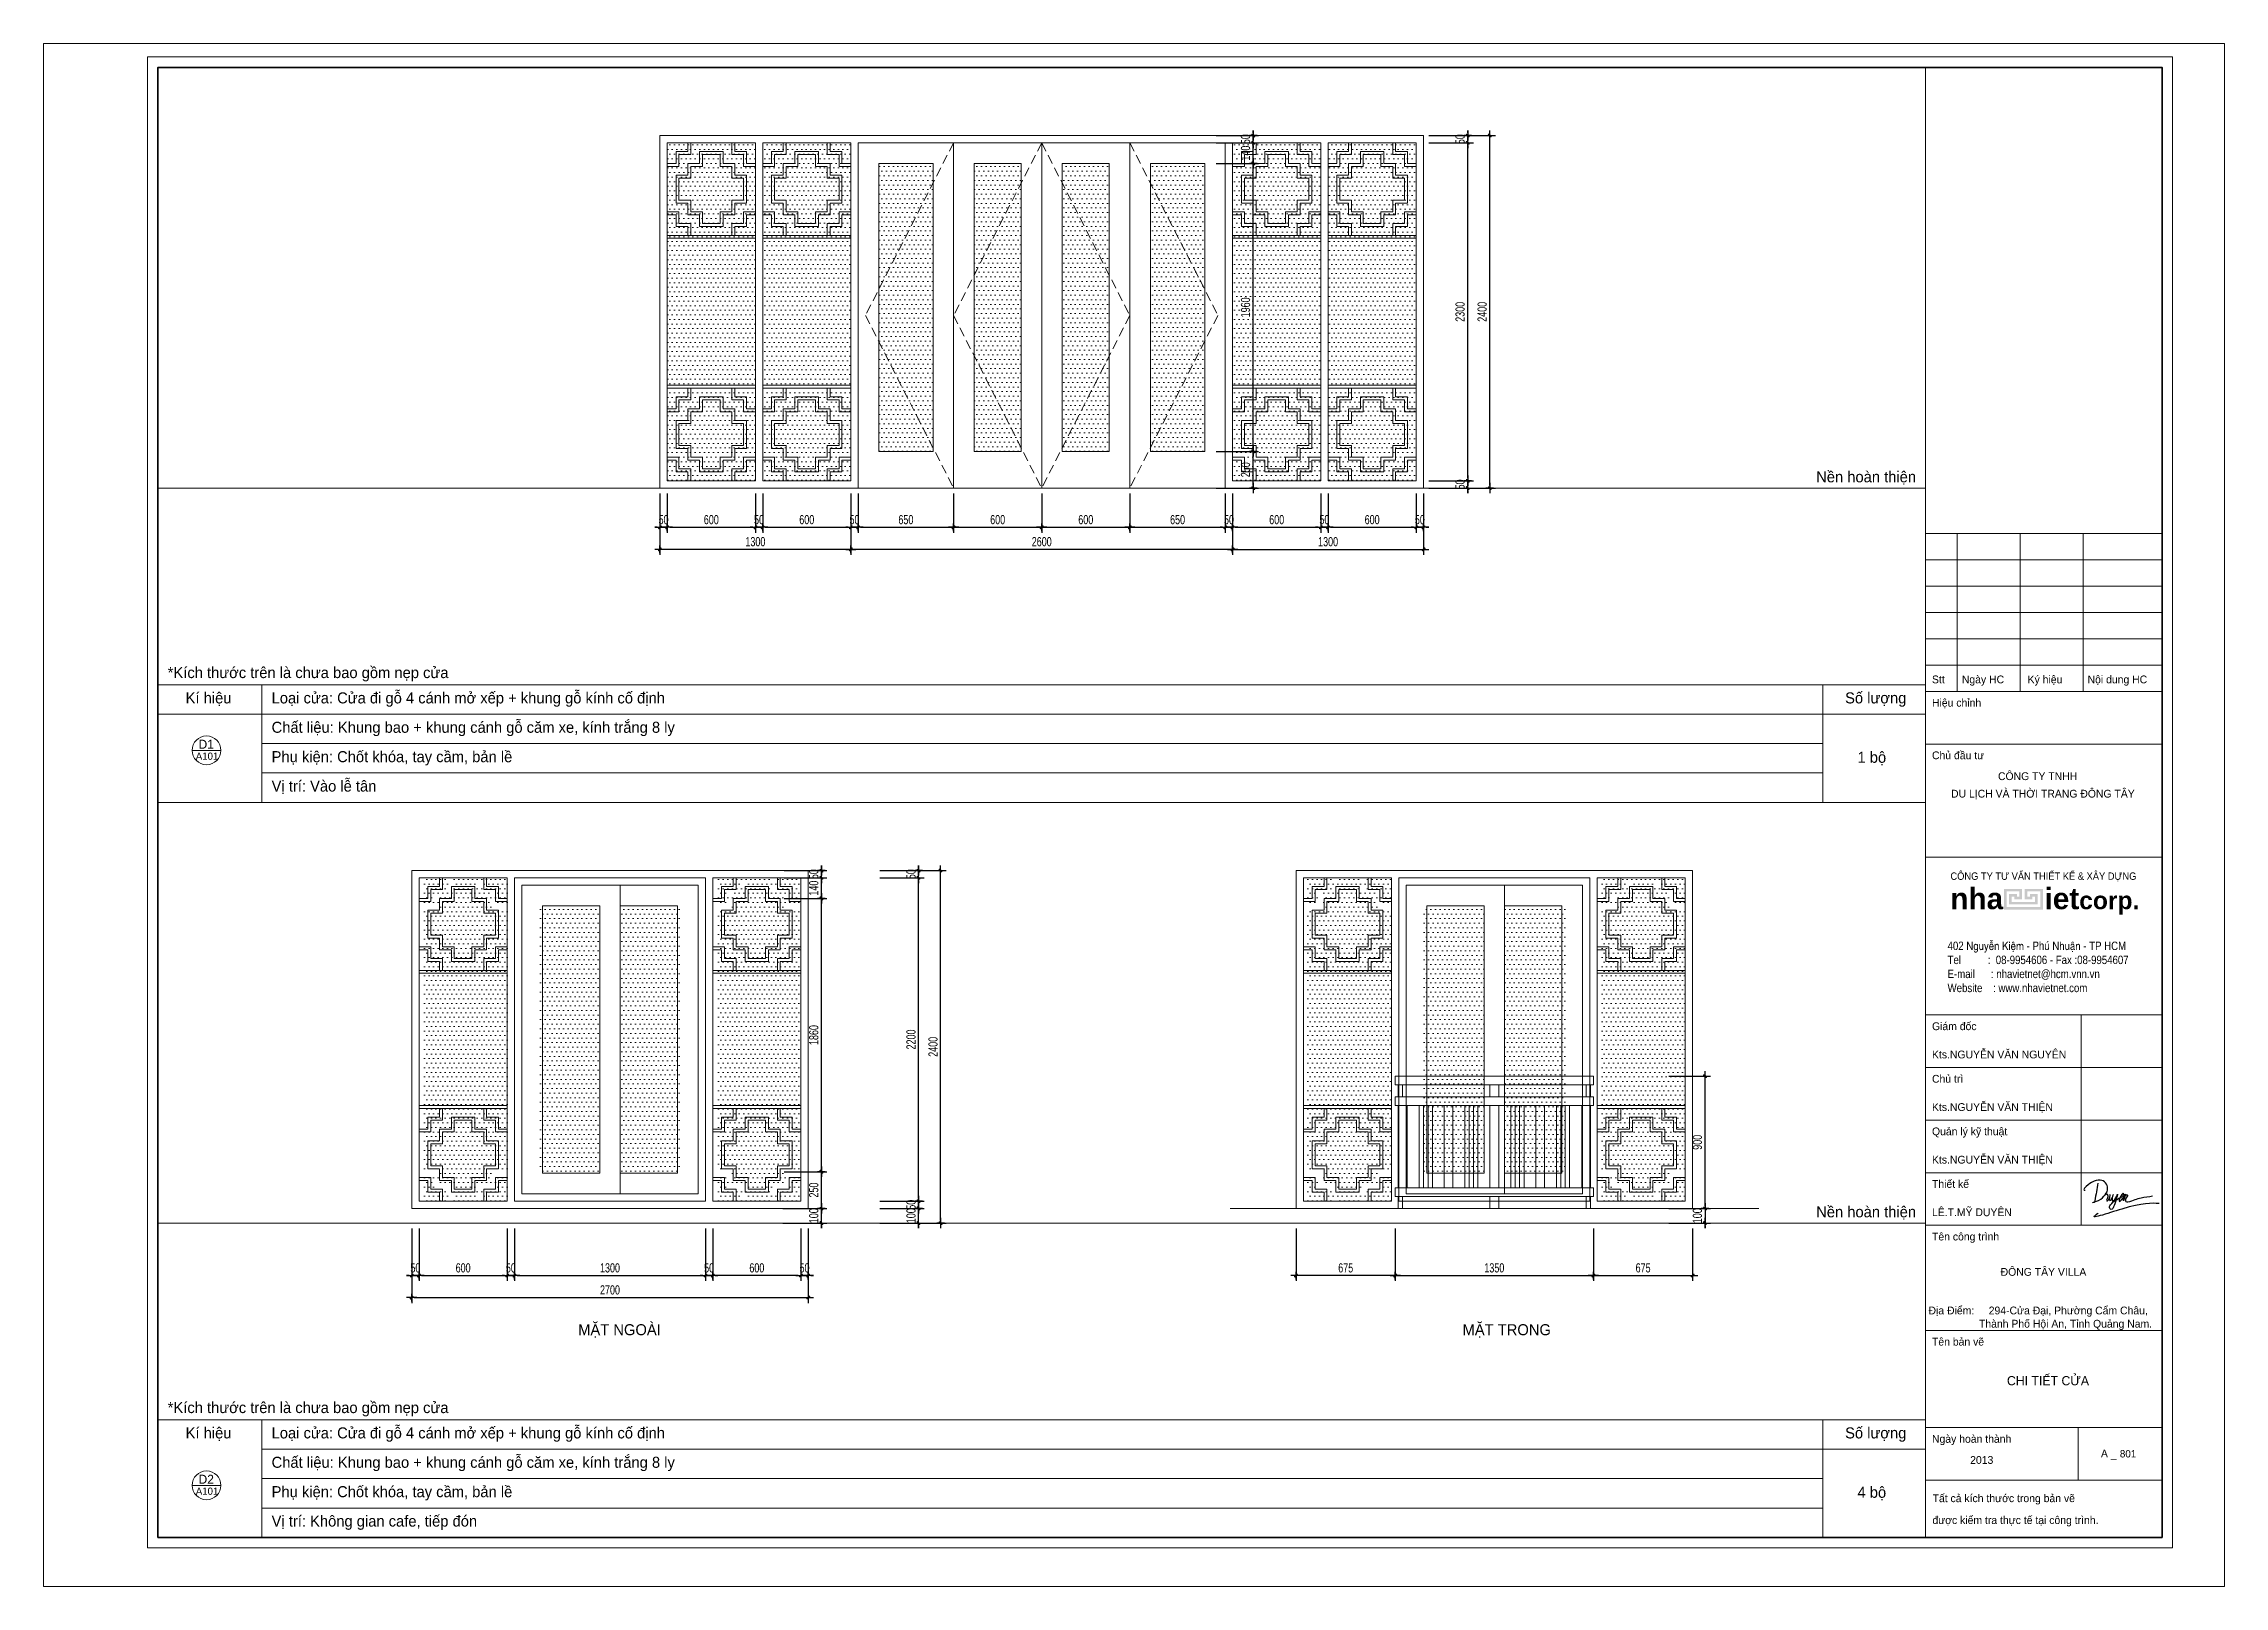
# Model space of a CAD drawing. Header units: inches. Extents: x 88947 to 296847, y 35049 to 161062.
# Drawn here: x 207747 to 222597, y 56051 to 66552 of the extents above; entities that cross this region are included whole.
import ezdxf
from ezdxf.enums import TextEntityAlignment as Align
from ezdxf.xclip import XClip

# ---------------------------------------------------------------- set-up
doc = ezdxf.new("R2010")
doc.units = ezdxf.units.IN
doc.header["$MEASUREMENT"] = 0
doc.header["$XCLIPFRAME"] = 0
doc.header["$PDMODE"] = 1
doc.linetypes.add('DASHED2', pattern=[9.525, 6.35, -3.175])
doc.layers.add('$AUDIT_BAD_LAYER1', color=7, linetype='Continuous')
doc.layers.add('text', color=2, linetype='Continuous')
for name, color, linetype, lineweight in [('0.15', 175, 'Continuous', 20), ('0.4', 1, 'Continuous', 30), ('A-Dims', 145, 'Continuous', 25), ('A-Text', 30, 'Continuous', 9), ('A-Wall', 2, 'Continuous', 35), ('CUA', 42, 'Continuous', 20), ('DIM', 7, 'Continuous', 25), ('DOOR', 142, 'Continuous', 15), ('HACTH', 8, 'Continuous', 5), ('HATCH', 8, 'Continuous', 5), ('KHUNG 2', 144, 'Continuous', 18), ('KY HIEU', 4, 'Continuous', 25), ('NETMANH', 192, 'Continuous', 18), ('THAY', 3, 'Continuous', 18), ('vdung', 56, 'Continuous', 9)]:
    doc.layers.add(name, color=color, linetype=linetype, lineweight=lineweight)
doc.styles.add('FRANKO', font='VFRANKO.TTF')
doc.styles.add('KH-TEXT', font='VAVON.TTF')
doc.styles.add('KHUNGTEN', font='VHELVEB.TTF')
doc.styles.add('VNI-HELVE-CONDENSE', font='VNARIAL.TTF', dxfattribs={"width": 0.7})
doc.dimstyles.new('TAS-50', dxfattribs={"dimscale": 25, "dimtxt": 2.5, "dimasz": 0.7, "dimexe": 1.5, "dimexo": 1.5, "dimgap": 0.8, "dimtad": 1, "dimdec": 0, "dimzin": 3, "dimdsep": 46, "dimtxsty": 'VNI-HELVE-CONDENSE', "dimblk": 'TICK', "dimcen": 2.5, "dimclrt": 71, "dimazin": 2, "dimtfac": 0.75, "dimtdec": 0, "dimtix": 1, "dimtmove": 2, "dimatfit": 2, "dimldrblk": 'TICK123', "dimfxl": 1.5, "dimtolj": 1, "dimtzin": 0, "dimarcsym": 0})
pattern_1 = [(180, (1285.023, 940), (-15.625, 31.25), [0, -31.25])]
pattern_2 = [(7e-15, (1414.978, 940), (15.625, 31.25), [0, -31.25])]

msp = doc.modelspace()

# ---------------------------------------------------------------- texts
at = {"layer": 'A-Text', "style": 'FRANKO'}
for s, p in [('Neàn hoaøn thieän', (219817.5, 63566.2)), ('*Kích thöôùc treân laø chöa bao goàm neïp cöûa', (208592.5, 62233.8)), ('Kí hieäu', (208714.3, 62061.4)), ('Loaïi cöûa: Cöûa ñi goã 4 caùnh môû xeáp + khung goã kính coá ñònh', (209299.8, 62061.4)), ('Soá löôïng', (220014.5, 62061.4)), ('Chaát lieäu: Khung bao + khung caùnh goã caêm xe, kính traéng 8 ly ', (209299.8, 61861.4)), ('Phuï kieän: Choát khoùa, tay caàm, baûn leà', (209299.8, 61661.4)), ('1 boä', (220098.9, 61657.4)), ('Vò trí: Vaøo leã taân', (209299.8, 61461.4)), ('Neàn hoaøn thieän', (219817.5, 58563.2)), ('MAËT NGOAØI', (211387.2, 57760.9)), ('MAËT TRONG', (217409.6, 57760.9)), ('*Kích thöôùc treân laø chöa bao goàm neïp cöûa', (208592.5, 57230.8)), ('Kí hieäu', (208714.3, 57058.4)), ('Loaïi cöûa: Cöûa ñi goã 4 caùnh môû xeáp + khung goã kính coá ñònh', (209299.8, 57058.4)), ('Soá löôïng', (220014.5, 57058.4)), ('Chaát lieäu: Khung bao + khung caùnh goã caêm xe, kính traéng 8 ly ', (209299.8, 56858.4)), ('Phuï kieän: Choát khoùa, tay caàm, baûn leà', (209299.8, 56658.4)), ('4 boä', (220098.9, 56654.4)), ('Vò trí: Khoâng gian cafe, tieáp ñoùn', (209299.8, 56458.4))]:
    msp.add_text(s, height=75, dxfattribs=at).set_placement(p)
at = {"layer": 'text', "style": 'FRANKO'}
for s, height, p in [('CHI TIEÁT CÖÛA', 62.5, (221116.7, 57420)), ('801', 50, (221885.7, 56928.8))]:
    msp.add_text(s, height=height, dxfattribs=at).set_placement(p)

# ---------------------------------------------------------------- blocks, each defined once
blk = doc.blocks.new('A$C22DF5D2D')
for points in [[(-10, 1159), (-123, 479), (-148, 421), (-212, 409), (-104, 451), (219, 660), (363, 901), (147, 1267), (-150, 1235), (-388, 1094), (-537, 889), (-506, 892)], [(2356, 378), (916, 165), (-61, -39), (0, 0), (-61, -39)], [(255, 700), (290, 728), (339, 743), (363, 705), (341, 552), (331, 483), (357, 485), (464, 729), (431, 561), (448, 495), (513, 535), (530, 566), (588, 726), (535, 529), (559, 486), (639, 526), (747, 742), (622, 304), (565, 189), (507, 143), (444, 188), (443, 257), (521, 382), (803, 578), (926, 655), (981, 729), (981, 766), (870, 665), (831, 456), (904, 515), (1051, 736), (976, 480), (1094, 717), (1127, 703), (1105, 634), (1056, 499), (1066, 460), (1148, 442), (1421, 530), (1656, 597), (2094, 666)]]:
    blk.add_spline(points, degree=3)
blk = doc.blocks.new('khung ten')
at = {"layer": '0.4'}
h = blk.add_hatch(color=256, dxfattribs=at)
h.paths.add_polyline_path([(303108, -206615), (302758, -206615), (302758, -207015), (303508, -207015), (303508, -206615), (303158, -206615), (303158, -206815), (303308, -206815), (303308, -206765), (303358, -206765), (303358, -206865), (302908, -206865), (302908, -206765), (302958, -206765), (302958, -206815), (303108, -206815)])
h.paths.add_polyline_path([(303058, -206665), (303058, -206765), (303008, -206765), (303008, -206715), (302858, -206715), (302858, -206915), (303408, -206915), (303408, -206715), (303258, -206715), (303258, -206765), (303208, -206765), (303208, -206665), (303458, -206665), (303458, -206965), (302808, -206965), (302808, -206665)], flags=16)
at = {"layer": '0.15', "ltscale": 0.7}
blk.add_line((301249, -213090), (305804, -213090), dxfattribs=at)
at = {"layer": 'A-Wall', "ltscale": 0.7}
blk.add_lwpolyline([(267204, -219099), (305804, -219099), (305804, -190799), (267204, -190799)], close=True, dxfattribs=at)
at = {"layer": 'KHUNG 2', "ltscale": 0.7}
for p, q in [((301249, -219099), (301249, -190799)), ((301249, -199776), (305804, -199776)), ((301856, -202813), (301856, -199776)), ((303071, -202813), (303071, -199776)), ((304286, -202813), (304286, -199776)), ((301249, -200282), (305804, -200282)), ((301249, -200789), (305804, -200789)), ((305804, -201295), (301249, -201295)), ((301249, -201801), (305804, -201801)), ((301249, -202307), (305804, -202307)), ((301249, -202813), (305804, -202813)), ((301249, -203826), (305804, -203826)), ((301249, -206004), (305804, -206004)), ((301249, -209041), (305804, -209041)), ((304246, -213090), (304246, -209041)), ((301249, -210053), (305804, -210053)), ((301249, -211065), (305804, -211065)), ((301249, -212078), (305804, -212078)), ((301249, -213090), (305804, -213090)), ((301249, -215115), (305804, -215115)), ((301249, -216986), (305804, -216986)), ((304185, -217998), (304185, -216986)), ((301249, -217998), (305804, -217998))]:
    blk.add_line(p, q, dxfattribs=at)
blk.add_lwpolyline([(267004, -219299), (306004, -219299), (306004, -190599), (267004, -190599)], close=True, dxfattribs=at)
at = {"layer": 'NETMANH', "ltscale": 0.7}
blk.add_lwpolyline([(265004, -220042), (307004, -220042), (307004, -190342), (265004, -190342)], close=True, dxfattribs=at)
at = {"layer": 'text', "linetype": 'Continuous', "xscale": 0.5, "yscale": 0.5, "zscale": 0.5}
blk.add_blockref('A$C22DF5D2D', (304573, -212860), dxfattribs=at)
at = {"layer": '$AUDIT_BAD_LAYER1', "color": 2, "linetype": 'Continuous', "style": 'KHUNGTEN', "width": 0.9}
blk.add_text('COÂNG TY TÖ VAÁN THIEÁT KEÁ & XAÂY DÖÏNG', height=142.53, dxfattribs=at).set_placement((303519, -206369), align=Align.MIDDLE_CENTER)
at = {"layer": '$AUDIT_BAD_LAYER1', "color": 2, "linetype": 'Continuous', "insert": (301673, -207630), "char_height": 161.97, "width": 6102.51, "attachment_point": 1, "style": 'KHUNGTEN'}
blk.add_mtext('{\\fVNI-Helve-Condense|b0|i0|c0|p2;402 Nguyeãn Kieäm - Phuù Nhuaän - TP HCM \\PTel          :  08-9954606 - Fax :08-9954607\\PE-mail      : nhavietnet@hcm.vnn.vn\\PWebsite    : www.nhavietnet.com}', dxfattribs=at)
at = {"layer": 'text', "linetype": 'Continuous', "style": 'FRANKO'}
for s, p in [('Stt', (301373, -202657)), ('Ngaøy HC', (301948, -202657)), ('Kyù hieäu', (303215, -202657)), ('Noäi dung HC', (304369, -202657)), ('Hieäu chænh', (301373, -203106)), ('Chuû ñaàu tö', (301373, -204118)), ('COÂNG TY TNHH ', (302644, -204520)), ('DU LÒCH VAØ THÔØI TRANG ÑOÂNG TAÂY', (301740, -204857)), ('Giaùm ñoác', (301373, -209334)), ('Kts.NGUYEÃN VAÊN NGUYEÂN', (301373, -209878)), ('Chuû trì', (301373, -210346)), ('Kts.NGUYEÃN VAÊN THIEÄN', (301373, -210890)), ('Quaûn lyù kyõ thuaät', (301373, -211358)), ('Kts.NGUYEÃN VAÊN THIEÄN', (301373, -211903)), ('Thieát keá', (301373, -212370)), ('LEÂ.T.MYÕ DUYEÂN', (301373, -212915)), ('Teân coâng trình', (301373, -213383)), ('ÑOÂNG TAÂY VILLA', (302695, -214063)), ('Ñòa Ñieåm:     294-Cöûa Ñaïi, Phöôøng Caåm Chaâu, ', (301306, -214806)), ('Thaønh Phoá Hoäi An, Tænh Quaûng Nam.', (302278, -215061)), ('Teân baûn veõ ', (301373, -215407)), ('Ngaøy hoaøn thaønh', (301373, -217278)), ('2013', (302108, -217684)), ('A _ ', (304627, -217560)), ('Taát caû kích thöôùc trong baûn veõ ', (301385, -218421)), ('ñöôïc kieåm tra thöïc teá taïi coâng trình.', (301381, -218842))]:
    blk.add_text(s, height=150, dxfattribs=at).set_placement(p)
at = {"layer": 'text', "linetype": 'Continuous', "insert": (303546, -206852), "char_height": 410.12, "width": 9417.44, "attachment_point": 5, "style": 'KHUNGTEN'}
blk.add_mtext('{\\fVNI-Helve|b1|i0|c0|p2;nha     iet\\H0.8274x;corp.}', dxfattribs=at)
blk = doc.blocks.new('A$C5C9B3B88')
at = {"layer": 'HACTH'}
h = blk.add_hatch(dxfattribs=at)
h.set_pattern_fill('DOTS', color=256, scale=500, style=0)
h.set_pattern_definition([(0, (-2550, 50), (15.625, 31.25), [0, -31.25])])
h.paths.add_polyline_path([(-1950, 50), (-1950, 2350), (-2550, 2350), (-2550, 50)])
h = blk.add_hatch(dxfattribs=at)
h.set_pattern_fill('DOTS', color=256, scale=500, style=0)
h.set_pattern_definition([(0, (-1950, 50), (15.625, 31.25), [0, -31.25])])
h.paths.add_polyline_path([(-1900, 50), (-1900, 2350), (-1300, 2350), (-1300, 50)])
h = blk.add_hatch(dxfattribs=at)
h.set_pattern_fill('DOTS', color=256, scale=500, style=0)
h.set_pattern_definition([(180, (1950, 50), (-15.625, 31.25), [0, -31.25])])
h.paths.add_polyline_path([(1900, 50), (1900, 2350), (1300, 2350), (1300, 50)])
h = blk.add_hatch(dxfattribs=at)
h.set_pattern_fill('DOTS', color=256, scale=500, style=0)
h.set_pattern_definition([(180, (2550, 50), (-15.625, 31.25), [0, -31.25])])
h.paths.add_polyline_path([(1950, 50), (1950, 2350), (2550, 2350), (2550, 50)])
h = blk.add_hatch(dxfattribs=at)
h.set_pattern_fill('DOTS', color=256, scale=500, style=0)
h.set_pattern_definition([(0, (-1060, 90), (15.625, 31.25), [0, -31.25])])
h.paths.add_polyline_path([(-740, 2210), (-1110, 2210), (-1110, 250), (-740, 250)])
h = blk.add_hatch(dxfattribs=at)
h.set_pattern_fill('DOTS', color=256, scale=500, style=0)
h.set_pattern_definition([(0, (-460, 90), (15.625, 31.25), [0, -31.25])])
h.paths.add_polyline_path([(-140, 2210), (-460, 2210), (-460, 250), (-140, 250)])
h = blk.add_hatch(dxfattribs=at)
h.set_pattern_fill('DOTS', color=256, scale=500, style=0)
h.set_pattern_definition([(180, (460, 90), (-15.625, 31.25), [0, -31.25])])
h.paths.add_polyline_path([(140, 2210), (460, 2210), (460, 250), (140, 250)])
h = blk.add_hatch(dxfattribs=at)
h.set_pattern_fill('DOTS', color=256, scale=500, style=0)
h.set_pattern_definition([(180, (1110, 90), (-15.625, 31.25), [0, -31.25])])
h.paths.add_polyline_path([(740, 2210), (1110, 2210), (1110, 250), (740, 250)])
at = {"layer": 'CUA'}
for points in [[(-1300, 0), (-2600, 0), (-2600, 2400), (-1250, 2400)], [(1250, 2400), (-1250, 2400)], [(1300, 0), (2600, 0), (2600, 2400), (1250, 2400)], [(-1950, 50), (-1950, 2350), (-2550, 2350), (-2550, 50), (-1950, 50)], [(-2390, 2350), (-2390, 2270), (-2470, 2270), (-2470, 2190), (-2550, 2190)], [(-2410, 2350), (-2410, 2290), (-2490, 2290), (-2490, 2210), (-2550, 2210)], [(-2030, 2110), (-2110, 2110), (-2110, 2190), (-2190, 2190), (-2190, 2270), (-2310, 2270), (-2310, 2190), (-2390, 2190), (-2390, 2110), (-2470, 2110), (-2470, 1960), (-2390, 1960), (-2390, 1880), (-2310, 1880), (-2310, 1800), (-2190, 1800), (-2190, 1880), (-2110, 1880), (-2110, 1960), (-2030, 1960), (-2030, 2110)], [(-2110, 2350), (-2110, 2270), (-2030, 2270), (-2030, 2190), (-1950, 2190)], [(-2090, 2350), (-2090, 2290), (-2010, 2290), (-2010, 2210), (-1950, 2210)], [(-1900, 50), (-1900, 2350), (-1300, 2350), (-1300, 50), (-1900, 50)], [(-1740, 2350), (-1740, 2270), (-1820, 2270), (-1820, 2190), (-1900, 2190)], [(-1760, 2350), (-1760, 2290), (-1840, 2290), (-1840, 2210), (-1900, 2210)], [(-1380, 2110), (-1460, 2110), (-1460, 2190), (-1540, 2190), (-1540, 2270), (-1660, 2270), (-1660, 2190), (-1740, 2190), (-1740, 2110), (-1820, 2110), (-1820, 1960), (-1740, 1960), (-1740, 1880), (-1660, 1880), (-1660, 1800), (-1540, 1800), (-1540, 1880), (-1460, 1880), (-1460, 1960), (-1380, 1960), (-1380, 2110)], [(-1460, 2350), (-1460, 2270), (-1380, 2270), (-1380, 2190), (-1300, 2190)], [(-1440, 2350), (-1440, 2290), (-1360, 2290), (-1360, 2210), (-1300, 2210)], [(-600, 2350), (-1250, 2350), (-1250, 0), (-600, 0), (-600, 2350)], [(600, 2350), (-600, 2350)], [(-600, 0), (-600, 2350)], [(600, 0), (1250, 0), (1250, 2350), (600, 2350), (600, 0)], [(600, 0), (600, 2350)], [(600, 2350), (1250, 2350), (1250, 0), (600, 0), (600, 2350)], [(1900, 50), (1900, 2350), (1300, 2350), (1300, 50), (1900, 50)], [(1460, 2350), (1460, 2270), (1380, 2270), (1380, 2190), (1300, 2190)], [(1440, 2350), (1440, 2290), (1360, 2290), (1360, 2210), (1300, 2210)], [(1380, 2110), (1460, 2110), (1460, 2190), (1540, 2190), (1540, 2270), (1660, 2270), (1660, 2190), (1740, 2190), (1740, 2110), (1820, 2110), (1820, 1960), (1740, 1960), (1740, 1880), (1660, 1880), (1660, 1800), (1540, 1800), (1540, 1880), (1460, 1880), (1460, 1960), (1380, 1960), (1380, 2110)], [(1740, 2350), (1740, 2270), (1820, 2270), (1820, 2190), (1900, 2190)], [(1760, 2350), (1760, 2290), (1840, 2290), (1840, 2210), (1900, 2210)], [(1950, 50), (1950, 2350), (2550, 2350), (2550, 50), (1950, 50)], [(2110, 2350), (2110, 2270), (2030, 2270), (2030, 2190), (1950, 2190)], [(2090, 2350), (2090, 2290), (2010, 2290), (2010, 2210), (1950, 2210)], [(2030, 2110), (2110, 2110), (2110, 2190), (2190, 2190), (2190, 2270), (2310, 2270), (2310, 2190), (2390, 2190), (2390, 2110), (2470, 2110), (2470, 1960), (2390, 1960), (2390, 1880), (2310, 1880), (2310, 1800), (2190, 1800), (2190, 1880), (2110, 1880), (2110, 1960), (2030, 1960), (2030, 2110)], [(2390, 2350), (2390, 2270), (2470, 2270), (2470, 2190), (2550, 2190)], [(2410, 2350), (2410, 2290), (2490, 2290), (2490, 2210), (2550, 2210)], [(140, 2210), (460, 2210)], [(-2390, 1720), (-2390, 1800), (-2470, 1800), (-2470, 1880), (-2550, 1880)], [(-2410, 1720), (-2410, 1780), (-2490, 1780), (-2490, 1860), (-2550, 1860)], [(-2110, 1720), (-2110, 1800), (-2030, 1800), (-2030, 1880), (-1950, 1880)], [(-2090, 1720), (-2090, 1780), (-2010, 1780), (-2010, 1860), (-1950, 1860)], [(-1740, 1720), (-1740, 1800), (-1820, 1800), (-1820, 1880), (-1900, 1880)], [(-1760, 1720), (-1760, 1780), (-1840, 1780), (-1840, 1860), (-1900, 1860)], [(-1460, 1720), (-1460, 1800), (-1380, 1800), (-1380, 1880), (-1300, 1880)], [(-1440, 1720), (-1440, 1780), (-1360, 1780), (-1360, 1860), (-1300, 1860)], [(1460, 1720), (1460, 1800), (1380, 1800), (1380, 1880), (1300, 1880)], [(1440, 1720), (1440, 1780), (1360, 1780), (1360, 1860), (1300, 1860)], [(1740, 1720), (1740, 1800), (1820, 1800), (1820, 1880), (1900, 1880)], [(1760, 1720), (1760, 1780), (1840, 1780), (1840, 1860), (1900, 1860)], [(2110, 1720), (2110, 1800), (2030, 1800), (2030, 1880), (1950, 1880)], [(2090, 1720), (2090, 1780), (2010, 1780), (2010, 1860), (1950, 1860)], [(2390, 1720), (2390, 1800), (2470, 1800), (2470, 1880), (2550, 1880)], [(2410, 1720), (2410, 1780), (2490, 1780), (2490, 1860), (2550, 1860)], [(-1950, 1720), (-2550, 1720)], [(-1950, 1700), (-2550, 1700)], [(-1300, 1720), (-1900, 1720)], [(-1300, 1700), (-1900, 1700)], [(1300, 1720), (1900, 1720)], [(1300, 1700), (1900, 1700)], [(1950, 1720), (2550, 1720)], [(1950, 1700), (2550, 1700)], [(-1950, 700), (-2550, 700)], [(-2390, 680), (-2390, 600), (-2470, 600), (-2470, 520), (-2550, 520)], [(-2410, 680), (-2410, 620), (-2490, 620), (-2490, 540), (-2550, 540)], [(-1950, 680), (-2550, 680)], [(-2030, 290), (-2110, 290), (-2110, 210), (-2190, 210), (-2190, 130), (-2310, 130), (-2310, 210), (-2390, 210), (-2390, 290), (-2470, 290), (-2470, 440), (-2390, 440), (-2390, 520), (-2310, 520), (-2310, 600), (-2190, 600), (-2190, 520), (-2110, 520), (-2110, 440), (-2030, 440), (-2030, 290)], [(-2110, 680), (-2110, 600), (-2030, 600), (-2030, 520), (-1950, 520)], [(-2090, 680), (-2090, 620), (-2010, 620), (-2010, 540), (-1950, 540)], [(-1300, 700), (-1900, 700)], [(-1740, 680), (-1740, 600), (-1820, 600), (-1820, 520), (-1900, 520)], [(-1760, 680), (-1760, 620), (-1840, 620), (-1840, 540), (-1900, 540)], [(-1300, 680), (-1900, 680)], [(-1380, 290), (-1460, 290), (-1460, 210), (-1540, 210), (-1540, 130), (-1660, 130), (-1660, 210), (-1740, 210), (-1740, 290), (-1820, 290), (-1820, 440), (-1740, 440), (-1740, 520), (-1660, 520), (-1660, 600), (-1540, 600), (-1540, 520), (-1460, 520), (-1460, 440), (-1380, 440), (-1380, 290)], [(-1460, 680), (-1460, 600), (-1380, 600), (-1380, 520), (-1300, 520)], [(-1440, 680), (-1440, 620), (-1360, 620), (-1360, 540), (-1300, 540)], [(1300, 700), (1900, 700)], [(1460, 680), (1460, 600), (1380, 600), (1380, 520), (1300, 520)], [(1440, 680), (1440, 620), (1360, 620), (1360, 540), (1300, 540)], [(1300, 680), (1900, 680)], [(1380, 290), (1460, 290), (1460, 210), (1540, 210), (1540, 130), (1660, 130), (1660, 210), (1740, 210), (1740, 290), (1820, 290), (1820, 440), (1740, 440), (1740, 520), (1660, 520), (1660, 600), (1540, 600), (1540, 520), (1460, 520), (1460, 440), (1380, 440), (1380, 290)], [(1740, 680), (1740, 600), (1820, 600), (1820, 520), (1900, 520)], [(1760, 680), (1760, 620), (1840, 620), (1840, 540), (1900, 540)], [(1950, 700), (2550, 700)], [(2110, 680), (2110, 600), (2030, 600), (2030, 520), (1950, 520)], [(2090, 680), (2090, 620), (2010, 620), (2010, 540), (1950, 540)], [(1950, 680), (2550, 680)], [(2030, 290), (2110, 290), (2110, 210), (2190, 210), (2190, 130), (2310, 130), (2310, 210), (2390, 210), (2390, 290), (2470, 290), (2470, 440), (2390, 440), (2390, 520), (2310, 520), (2310, 600), (2190, 600), (2190, 520), (2110, 520), (2110, 440), (2030, 440), (2030, 290)], [(2390, 680), (2390, 600), (2470, 600), (2470, 520), (2550, 520)], [(2410, 680), (2410, 620), (2490, 620), (2490, 540), (2550, 540)], [(-2390, 50), (-2390, 130), (-2470, 130), (-2470, 210), (-2550, 210)], [(-2410, 50), (-2410, 110), (-2490, 110), (-2490, 190), (-2550, 190)], [(-2110, 50), (-2110, 130), (-2030, 130), (-2030, 210), (-1950, 210)], [(-2090, 50), (-2090, 110), (-2010, 110), (-2010, 190), (-1950, 190)], [(-1740, 50), (-1740, 130), (-1820, 130), (-1820, 210), (-1900, 210)], [(-1760, 50), (-1760, 110), (-1840, 110), (-1840, 190), (-1900, 190)], [(-1460, 50), (-1460, 130), (-1380, 130), (-1380, 210), (-1300, 210)], [(-1440, 50), (-1440, 110), (-1360, 110), (-1360, 190), (-1300, 190)], [(1460, 50), (1460, 130), (1380, 130), (1380, 210), (1300, 210)], [(1440, 50), (1440, 110), (1360, 110), (1360, 190), (1300, 190)], [(1740, 50), (1740, 130), (1820, 130), (1820, 210), (1900, 210)], [(1760, 50), (1760, 110), (1840, 110), (1840, 190), (1900, 190)], [(2110, 50), (2110, 130), (2030, 130), (2030, 210), (1950, 210)], [(2090, 50), (2090, 110), (2010, 110), (2010, 190), (1950, 190)], [(2390, 50), (2390, 130), (2470, 130), (2470, 210), (2550, 210)], [(2410, 50), (2410, 110), (2490, 110), (2490, 190), (2550, 190)], [(-1300, 0), (1200, 0)], [(-600, 0), (600, 0)]]:
    blk.add_lwpolyline(points, dxfattribs=at)
for points in [[(-2010, 2130), (-2090, 2130), (-2090, 2210), (-2170, 2210), (-2170, 2290), (-2330, 2290), (-2330, 2210), (-2410, 2210), (-2410, 2130), (-2490, 2130), (-2490, 1940), (-2410, 1940), (-2410, 1860), (-2330, 1860), (-2330, 1780), (-2170, 1780), (-2170, 1860), (-2090, 1860), (-2090, 1940), (-2010, 1940)], [(-1360, 2130), (-1440, 2130), (-1440, 2210), (-1520, 2210), (-1520, 2290), (-1680, 2290), (-1680, 2210), (-1760, 2210), (-1760, 2130), (-1840, 2130), (-1840, 1940), (-1760, 1940), (-1760, 1860), (-1680, 1860), (-1680, 1780), (-1520, 1780), (-1520, 1860), (-1440, 1860), (-1440, 1940), (-1360, 1940)], [(0, 2350), (-600, 2350), (-600, 0), (0, 0)], [(0, 2350), (600, 2350), (600, 0), (0, 0)], [(1360, 2130), (1440, 2130), (1440, 2210), (1520, 2210), (1520, 2290), (1680, 2290), (1680, 2210), (1760, 2210), (1760, 2130), (1840, 2130), (1840, 1940), (1760, 1940), (1760, 1860), (1680, 1860), (1680, 1780), (1520, 1780), (1520, 1860), (1440, 1860), (1440, 1940), (1360, 1940)], [(2010, 2130), (2090, 2130), (2090, 2210), (2170, 2210), (2170, 2290), (2330, 2290), (2330, 2210), (2410, 2210), (2410, 2130), (2490, 2130), (2490, 1940), (2410, 1940), (2410, 1860), (2330, 1860), (2330, 1780), (2170, 1780), (2170, 1860), (2090, 1860), (2090, 1940), (2010, 1940)], [(-740, 2210), (-1110, 2210), (-1110, 250), (-740, 250)], [(-140, 2210), (-460, 2210), (-460, 250), (-140, 250)], [(140, 2210), (460, 2210), (460, 250), (140, 250)], [(740, 2210), (1110, 2210), (1110, 250), (740, 250)], [(-2010, 270), (-2090, 270), (-2090, 190), (-2170, 190), (-2170, 110), (-2330, 110), (-2330, 190), (-2410, 190), (-2410, 270), (-2490, 270), (-2490, 460), (-2410, 460), (-2410, 540), (-2330, 540), (-2330, 620), (-2170, 620), (-2170, 540), (-2090, 540), (-2090, 460), (-2010, 460)], [(-1360, 270), (-1440, 270), (-1440, 190), (-1520, 190), (-1520, 110), (-1680, 110), (-1680, 190), (-1760, 190), (-1760, 270), (-1840, 270), (-1840, 460), (-1760, 460), (-1760, 540), (-1680, 540), (-1680, 620), (-1520, 620), (-1520, 540), (-1440, 540), (-1440, 460), (-1360, 460)], [(1360, 270), (1440, 270), (1440, 190), (1520, 190), (1520, 110), (1680, 110), (1680, 190), (1760, 190), (1760, 270), (1840, 270), (1840, 460), (1760, 460), (1760, 540), (1680, 540), (1680, 620), (1520, 620), (1520, 540), (1440, 540), (1440, 460), (1360, 460)], [(2010, 270), (2090, 270), (2090, 190), (2170, 190), (2170, 110), (2330, 110), (2330, 190), (2410, 190), (2410, 270), (2490, 270), (2490, 460), (2410, 460), (2410, 540), (2330, 540), (2330, 620), (2170, 620), (2170, 540), (2090, 540), (2090, 460), (2010, 460)]]:
    blk.add_lwpolyline(points, close=True, dxfattribs=at)
blk = doc.blocks.new('TICK')
at = {"layer": 'A-Dims', "color": 1}
for p, q in [((-2, 0), (2, 0)), ((0, 1.5), (0, -1.5))]:
    blk.add_line(p, q, dxfattribs=at)
at = {"layer": 'A-Dims', "color": 1, "const_width": 0.788}
blk.add_lwpolyline([(-0.33, -0.35), (0.38, 0.38)], dxfattribs=at)
at = {"layer": 'A-Dims', "color": 1, "const_width": 0.394}
for points in [[(0.24, 0.52, -0.414214), (0.52, 0.52, -1)], [(0.52, 0.52, -0.414214), (0.52, 0.24, -1)], [(-0.47, -0.21, 0.414214), (-0.47, -0.49, 1)], [(-0.47, -0.49, 0.414214), (-0.19, -0.49, 1)]]:
    blk.add_lwpolyline(points, format="xyb", dxfattribs=at)
blk = doc.blocks.new('*D3445')
at = {"layer": 'Defpoints', "color": 0}
for p in [(211944, 63527), (211994, 63527), (211994, 63260)]:
    blk.add_point(p, dxfattribs=at)
at = {"layer": 'DIM', "color": 0, "lineweight": -2}
for p, q in [((211944, 63490), (211944, 63223)), ((211994, 63490), (211994, 63223)), ((211926, 63260), (211909, 63260)), ((211944, 63260), (211994, 63260)), ((212011, 63260), (212029, 63260))]:
    blk.add_line(p, q, dxfattribs=at)
at = {"layer": 'DIM', "color": 0, "lineweight": -2, "xscale": 17.5, "yscale": 17.5, "zscale": 17.5}
blk.add_blockref('TICK', (211944, 63260), dxfattribs=at)
at = {"layer": 'DIM', "color": 0, "lineweight": -2, "xscale": 17.5, "yscale": 17.5, "zscale": 17.5, "rotation": 180}
blk.add_blockref('TICK', (211994, 63260), dxfattribs=at)
at = {"layer": 'DIM', "color": 71, "insert": (211969, 63312), "char_height": 62.5, "attachment_point": 5, "style": 'VNI-HELVE-CONDENSE'}
blk.add_mtext('\\A1;50', dxfattribs=at)
blk = doc.blocks.new('TICK123')
at = {"layer": 'A-Dims', "color": 1}
blk.add_lwpolyline([(0.05, 0, 0, 0.84, 0), (-2.11, 0, 8.4, 8.4, 0)], format="xyseb", dxfattribs=at)
blk = doc.blocks.new('*D3446')
at = {"layer": 'Defpoints', "color": 0}
for p in [(211994, 63527), (212594, 63527), (212594, 63260)]:
    blk.add_point(p, dxfattribs=at)
at = {"layer": 'DIM', "color": 0, "lineweight": -2}
for p, q in [((211994, 63490), (211994, 63223)), ((212594, 63490), (212594, 63223)), ((212011, 63260), (212576, 63260))]:
    blk.add_line(p, q, dxfattribs=at)
at = {"layer": 'DIM', "color": 0, "lineweight": -2, "xscale": 17.5, "yscale": 17.5, "zscale": 17.5, "rotation": 180}
blk.add_blockref('TICK', (211994, 63260), dxfattribs=at)
at = {"layer": 'DIM', "color": 0, "lineweight": -2, "xscale": 17.5, "yscale": 17.5, "zscale": 17.5}
blk.add_blockref('TICK', (212594, 63260), dxfattribs=at)
at = {"layer": 'DIM', "color": 71, "insert": (212294, 63312), "char_height": 62.5, "attachment_point": 5, "style": 'VNI-HELVE-CONDENSE'}
blk.add_mtext('\\A1;600', dxfattribs=at)
blk = doc.blocks.new('*D3447')
at = {"layer": 'Defpoints', "color": 0}
for p in [(212594, 63527), (212644, 63527), (212644, 63260)]:
    blk.add_point(p, dxfattribs=at)
at = {"layer": 'DIM', "color": 0, "lineweight": -2}
for p, q in [((212594, 63490), (212594, 63223)), ((212644, 63490), (212644, 63223)), ((212576, 63260), (212559, 63260)), ((212594, 63260), (212644, 63260)), ((212661, 63260), (212679, 63260))]:
    blk.add_line(p, q, dxfattribs=at)
at = {"layer": 'DIM', "color": 0, "lineweight": -2, "xscale": 17.5, "yscale": 17.5, "zscale": 17.5}
blk.add_blockref('TICK', (212594, 63260), dxfattribs=at)
at = {"layer": 'DIM', "color": 0, "lineweight": -2, "xscale": 17.5, "yscale": 17.5, "zscale": 17.5, "rotation": 180}
blk.add_blockref('TICK', (212644, 63260), dxfattribs=at)
at = {"layer": 'DIM', "color": 71, "insert": (212619, 63312), "char_height": 62.5, "attachment_point": 5, "style": 'VNI-HELVE-CONDENSE'}
blk.add_mtext('\\A1;50', dxfattribs=at)
blk = doc.blocks.new('*D3448')
at = {"layer": 'Defpoints', "color": 0}
for p in [(212644, 63527), (213244, 63527), (213244, 63260)]:
    blk.add_point(p, dxfattribs=at)
at = {"layer": 'DIM', "color": 0, "lineweight": -2}
for p, q in [((212644, 63490), (212644, 63223)), ((213244, 63490), (213244, 63223)), ((212661, 63260), (213226, 63260))]:
    blk.add_line(p, q, dxfattribs=at)
at = {"layer": 'DIM', "color": 0, "lineweight": -2, "xscale": 17.5, "yscale": 17.5, "zscale": 17.5, "rotation": 180}
blk.add_blockref('TICK', (212644, 63260), dxfattribs=at)
at = {"layer": 'DIM', "color": 0, "lineweight": -2, "xscale": 17.5, "yscale": 17.5, "zscale": 17.5}
blk.add_blockref('TICK', (213244, 63260), dxfattribs=at)
at = {"layer": 'DIM', "color": 71, "insert": (212944, 63312), "char_height": 62.5, "attachment_point": 5, "style": 'VNI-HELVE-CONDENSE'}
blk.add_mtext('\\A1;600', dxfattribs=at)
blk = doc.blocks.new('*D3449')
at = {"layer": 'Defpoints', "color": 0}
for p in [(213244, 63527), (213294, 63527), (213294, 63260)]:
    blk.add_point(p, dxfattribs=at)
at = {"layer": 'DIM', "color": 0, "lineweight": -2}
for p, q in [((213244, 63490), (213244, 63223)), ((213294, 63490), (213294, 63223)), ((213226, 63260), (213209, 63260)), ((213244, 63260), (213294, 63260)), ((213311, 63260), (213329, 63260))]:
    blk.add_line(p, q, dxfattribs=at)
at = {"layer": 'DIM', "color": 0, "lineweight": -2, "xscale": 17.5, "yscale": 17.5, "zscale": 17.5}
blk.add_blockref('TICK', (213244, 63260), dxfattribs=at)
at = {"layer": 'DIM', "color": 0, "lineweight": -2, "xscale": 17.5, "yscale": 17.5, "zscale": 17.5, "rotation": 180}
blk.add_blockref('TICK', (213294, 63260), dxfattribs=at)
at = {"layer": 'DIM', "color": 71, "insert": (213269, 63312), "char_height": 62.5, "attachment_point": 5, "style": 'VNI-HELVE-CONDENSE'}
blk.add_mtext('\\A1;50', dxfattribs=at)
blk = doc.blocks.new('*D3450')
at = {"layer": 'Defpoints', "color": 0}
for p in [(213294, 63527), (213944, 63527), (213944, 63260)]:
    blk.add_point(p, dxfattribs=at)
at = {"layer": 'DIM', "color": 0, "lineweight": -2}
for p, q in [((213294, 63490), (213294, 63223)), ((213944, 63490), (213944, 63223)), ((213311, 63260), (213926, 63260))]:
    blk.add_line(p, q, dxfattribs=at)
at = {"layer": 'DIM', "color": 0, "lineweight": -2, "xscale": 17.5, "yscale": 17.5, "zscale": 17.5, "rotation": 180}
blk.add_blockref('TICK', (213294, 63260), dxfattribs=at)
at = {"layer": 'DIM', "color": 0, "lineweight": -2, "xscale": 17.5, "yscale": 17.5, "zscale": 17.5}
blk.add_blockref('TICK', (213944, 63260), dxfattribs=at)
at = {"layer": 'DIM', "color": 71, "insert": (213619, 63312), "char_height": 62.5, "attachment_point": 5, "style": 'VNI-HELVE-CONDENSE'}
blk.add_mtext('\\A1;650', dxfattribs=at)
blk = doc.blocks.new('*D3547')
at = {"layer": 'Defpoints', "color": 0}
for p in [(213944, 63527), (214544, 63527), (214544, 63260)]:
    blk.add_point(p, dxfattribs=at)
at = {"layer": 'DIM', "color": 0, "lineweight": -2}
for p, q in [((213944, 63490), (213944, 63223)), ((214544, 63490), (214544, 63223)), ((213961, 63260), (214526, 63260))]:
    blk.add_line(p, q, dxfattribs=at)
at = {"layer": 'DIM', "color": 0, "lineweight": -2, "xscale": 17.5, "yscale": 17.5, "zscale": 17.5, "rotation": 180}
blk.add_blockref('TICK', (213944, 63260), dxfattribs=at)
at = {"layer": 'DIM', "color": 0, "lineweight": -2, "xscale": 17.5, "yscale": 17.5, "zscale": 17.5}
blk.add_blockref('TICK', (214544, 63260), dxfattribs=at)
at = {"layer": 'DIM', "color": 71, "insert": (214244, 63312), "char_height": 62.5, "attachment_point": 5, "style": 'VNI-HELVE-CONDENSE'}
blk.add_mtext('\\A1;600', dxfattribs=at)
blk = doc.blocks.new('*D3548')
at = {"layer": 'Defpoints', "color": 0}
for p in [(214544, 63527), (215144, 63527), (215144, 63260)]:
    blk.add_point(p, dxfattribs=at)
at = {"layer": 'DIM', "color": 0, "lineweight": -2}
for p, q in [((214544, 63490), (214544, 63223)), ((215144, 63490), (215144, 63223)), ((214561, 63260), (215126, 63260))]:
    blk.add_line(p, q, dxfattribs=at)
at = {"layer": 'DIM', "color": 0, "lineweight": -2, "xscale": 17.5, "yscale": 17.5, "zscale": 17.5, "rotation": 180}
blk.add_blockref('TICK', (214544, 63260), dxfattribs=at)
at = {"layer": 'DIM', "color": 0, "lineweight": -2, "xscale": 17.5, "yscale": 17.5, "zscale": 17.5}
blk.add_blockref('TICK', (215144, 63260), dxfattribs=at)
at = {"layer": 'DIM', "color": 71, "insert": (214844, 63312), "char_height": 62.5, "attachment_point": 5, "style": 'VNI-HELVE-CONDENSE'}
blk.add_mtext('\\A1;600', dxfattribs=at)
blk = doc.blocks.new('*D3451')
at = {"layer": 'Defpoints', "color": 0}
for p in [(215144, 63527), (215794, 63527), (215794, 63260)]:
    blk.add_point(p, dxfattribs=at)
at = {"layer": 'DIM', "color": 0, "lineweight": -2}
for p, q in [((215144, 63490), (215144, 63223)), ((215794, 63490), (215794, 63223)), ((215161, 63260), (215776, 63260))]:
    blk.add_line(p, q, dxfattribs=at)
at = {"layer": 'DIM', "color": 0, "lineweight": -2, "xscale": 17.5, "yscale": 17.5, "zscale": 17.5, "rotation": 180}
blk.add_blockref('TICK', (215144, 63260), dxfattribs=at)
at = {"layer": 'DIM', "color": 0, "lineweight": -2, "xscale": 17.5, "yscale": 17.5, "zscale": 17.5}
blk.add_blockref('TICK', (215794, 63260), dxfattribs=at)
at = {"layer": 'DIM', "color": 71, "insert": (215469, 63312), "char_height": 62.5, "attachment_point": 5, "style": 'VNI-HELVE-CONDENSE'}
blk.add_mtext('\\A1;650', dxfattribs=at)
blk = doc.blocks.new('*D3452')
at = {"layer": 'Defpoints', "color": 0}
for p in [(215794, 63527), (215844, 63527), (215844, 63260)]:
    blk.add_point(p, dxfattribs=at)
at = {"layer": 'DIM', "color": 0, "lineweight": -2}
for p, q in [((215794, 63490), (215794, 63223)), ((215844, 63490), (215844, 63223)), ((215776, 63260), (215759, 63260)), ((215794, 63260), (215844, 63260)), ((215861, 63260), (215879, 63260))]:
    blk.add_line(p, q, dxfattribs=at)
at = {"layer": 'DIM', "color": 0, "lineweight": -2, "xscale": 17.5, "yscale": 17.5, "zscale": 17.5}
blk.add_blockref('TICK', (215794, 63260), dxfattribs=at)
at = {"layer": 'DIM', "color": 0, "lineweight": -2, "xscale": 17.5, "yscale": 17.5, "zscale": 17.5, "rotation": 180}
blk.add_blockref('TICK', (215844, 63260), dxfattribs=at)
at = {"layer": 'DIM', "color": 71, "insert": (215819, 63312), "char_height": 62.5, "attachment_point": 5, "style": 'VNI-HELVE-CONDENSE'}
blk.add_mtext('\\A1;50', dxfattribs=at)
blk = doc.blocks.new('*D3453')
at = {"layer": 'Defpoints', "color": 0}
for p in [(215844, 63527), (216444, 63527), (216444, 63260)]:
    blk.add_point(p, dxfattribs=at)
at = {"layer": 'DIM', "color": 0, "lineweight": -2}
for p, q in [((215844, 63490), (215844, 63223)), ((216444, 63490), (216444, 63223)), ((215861, 63260), (216426, 63260))]:
    blk.add_line(p, q, dxfattribs=at)
at = {"layer": 'DIM', "color": 0, "lineweight": -2, "xscale": 17.5, "yscale": 17.5, "zscale": 17.5, "rotation": 180}
blk.add_blockref('TICK', (215844, 63260), dxfattribs=at)
at = {"layer": 'DIM', "color": 0, "lineweight": -2, "xscale": 17.5, "yscale": 17.5, "zscale": 17.5}
blk.add_blockref('TICK', (216444, 63260), dxfattribs=at)
at = {"layer": 'DIM', "color": 71, "insert": (216144, 63312), "char_height": 62.5, "attachment_point": 5, "style": 'VNI-HELVE-CONDENSE'}
blk.add_mtext('\\A1;600', dxfattribs=at)
blk = doc.blocks.new('*D3454')
at = {"layer": 'Defpoints', "color": 0}
for p in [(216444, 63527), (216494, 63527), (216494, 63260)]:
    blk.add_point(p, dxfattribs=at)
at = {"layer": 'DIM', "color": 0, "lineweight": -2}
for p, q in [((216444, 63490), (216444, 63223)), ((216494, 63490), (216494, 63223)), ((216426, 63260), (216409, 63260)), ((216444, 63260), (216494, 63260)), ((216511, 63260), (216529, 63260))]:
    blk.add_line(p, q, dxfattribs=at)
at = {"layer": 'DIM', "color": 0, "lineweight": -2, "xscale": 17.5, "yscale": 17.5, "zscale": 17.5}
blk.add_blockref('TICK', (216444, 63260), dxfattribs=at)
at = {"layer": 'DIM', "color": 0, "lineweight": -2, "xscale": 17.5, "yscale": 17.5, "zscale": 17.5, "rotation": 180}
blk.add_blockref('TICK', (216494, 63260), dxfattribs=at)
at = {"layer": 'DIM', "color": 71, "insert": (216469, 63312), "char_height": 62.5, "attachment_point": 5, "style": 'VNI-HELVE-CONDENSE'}
blk.add_mtext('\\A1;50', dxfattribs=at)
blk = doc.blocks.new('*D3455')
at = {"layer": 'Defpoints', "color": 0}
for p in [(216494, 63527), (217094, 63527), (217094, 63260)]:
    blk.add_point(p, dxfattribs=at)
at = {"layer": 'DIM', "color": 0, "lineweight": -2}
for p, q in [((216494, 63490), (216494, 63223)), ((217094, 63490), (217094, 63223)), ((216511, 63260), (217076, 63260))]:
    blk.add_line(p, q, dxfattribs=at)
at = {"layer": 'DIM', "color": 0, "lineweight": -2, "xscale": 17.5, "yscale": 17.5, "zscale": 17.5, "rotation": 180}
blk.add_blockref('TICK', (216494, 63260), dxfattribs=at)
at = {"layer": 'DIM', "color": 0, "lineweight": -2, "xscale": 17.5, "yscale": 17.5, "zscale": 17.5}
blk.add_blockref('TICK', (217094, 63260), dxfattribs=at)
at = {"layer": 'DIM', "color": 71, "insert": (216794, 63312), "char_height": 62.5, "attachment_point": 5, "style": 'VNI-HELVE-CONDENSE'}
blk.add_mtext('\\A1;600', dxfattribs=at)
blk = doc.blocks.new('*D3456')
at = {"layer": 'Defpoints', "color": 0}
for p in [(217094, 63527), (217144, 63527), (217144, 63260)]:
    blk.add_point(p, dxfattribs=at)
at = {"layer": 'DIM', "color": 0, "lineweight": -2}
for p, q in [((217094, 63490), (217094, 63223)), ((217144, 63490), (217144, 63223)), ((217076, 63260), (217059, 63260)), ((217094, 63260), (217144, 63260)), ((217161, 63260), (217179, 63260))]:
    blk.add_line(p, q, dxfattribs=at)
at = {"layer": 'DIM', "color": 0, "lineweight": -2, "xscale": 17.5, "yscale": 17.5, "zscale": 17.5}
blk.add_blockref('TICK', (217094, 63260), dxfattribs=at)
at = {"layer": 'DIM', "color": 0, "lineweight": -2, "xscale": 17.5, "yscale": 17.5, "zscale": 17.5, "rotation": 180}
blk.add_blockref('TICK', (217144, 63260), dxfattribs=at)
at = {"layer": 'DIM', "color": 71, "insert": (217119, 63312), "char_height": 62.5, "attachment_point": 5, "style": 'VNI-HELVE-CONDENSE'}
blk.add_mtext('\\A1;50', dxfattribs=at)
blk = doc.blocks.new('*D3457')
at = {"layer": 'Defpoints', "color": 0}
for p in [(215844, 63527), (217144, 63527), (217144, 63110)]:
    blk.add_point(p, dxfattribs=at)
at = {"layer": 'DIM', "color": 0, "lineweight": -2}
for p, q in [((215844, 63490), (215844, 63073)), ((217144, 63490), (217144, 63073)), ((215861, 63110), (217126, 63110))]:
    blk.add_line(p, q, dxfattribs=at)
at = {"layer": 'DIM', "color": 0, "lineweight": -2, "xscale": 17.5, "yscale": 17.5, "zscale": 17.5, "rotation": 180}
blk.add_blockref('TICK', (215844, 63110), dxfattribs=at)
at = {"layer": 'DIM', "color": 0, "lineweight": -2, "xscale": 17.5, "yscale": 17.5, "zscale": 17.5}
blk.add_blockref('TICK', (217144, 63110), dxfattribs=at)
at = {"layer": 'DIM', "color": 71, "insert": (216494, 63162), "char_height": 62.5, "attachment_point": 5, "style": 'VNI-HELVE-CONDENSE'}
blk.add_mtext('\\A1;1300', dxfattribs=at)
blk = doc.blocks.new('*D3458')
at = {"layer": 'Defpoints', "color": 0}
for p in [(213244, 63527), (215844, 63527), (213244, 63110)]:
    blk.add_point(p, dxfattribs=at)
at = {"layer": 'DIM', "color": 0, "lineweight": -2}
for p, q in [((213244, 63490), (213244, 63073)), ((215844, 63490), (215844, 63073)), ((215826, 63110), (213261, 63110))]:
    blk.add_line(p, q, dxfattribs=at)
at = {"layer": 'DIM', "color": 0, "lineweight": -2, "xscale": 17.5, "yscale": 17.5, "zscale": 17.5, "rotation": 180}
blk.add_blockref('TICK', (213244, 63110), dxfattribs=at)
at = {"layer": 'DIM', "color": 0, "lineweight": -2, "xscale": 17.5, "yscale": 17.5, "zscale": 17.5}
blk.add_blockref('TICK', (215844, 63110), dxfattribs=at)
at = {"layer": 'DIM', "color": 71, "insert": (214544, 63162), "char_height": 62.5, "attachment_point": 5, "style": 'VNI-HELVE-CONDENSE'}
blk.add_mtext('\\A1;2600', dxfattribs=at)
blk = doc.blocks.new('*D3459')
at = {"layer": 'Defpoints', "color": 0}
for p in [(211944, 63527), (213244, 63527), (211944, 63110)]:
    blk.add_point(p, dxfattribs=at)
at = {"layer": 'DIM', "color": 0, "lineweight": -2}
for p, q in [((211944, 63490), (211944, 63073)), ((213244, 63490), (213244, 63073)), ((213226, 63110), (211961, 63110))]:
    blk.add_line(p, q, dxfattribs=at)
at = {"layer": 'DIM', "color": 0, "lineweight": -2, "xscale": 17.5, "yscale": 17.5, "zscale": 17.5, "rotation": 180}
blk.add_blockref('TICK', (211944, 63110), dxfattribs=at)
at = {"layer": 'DIM', "color": 0, "lineweight": -2, "xscale": 17.5, "yscale": 17.5, "zscale": 17.5}
blk.add_blockref('TICK', (213244, 63110), dxfattribs=at)
at = {"layer": 'DIM', "color": 71, "insert": (212594, 63162), "char_height": 62.5, "attachment_point": 5, "style": 'VNI-HELVE-CONDENSE'}
blk.add_mtext('\\A1;1300', dxfattribs=at)
blk = doc.blocks.new('*D3460')
at = {"layer": 'Defpoints', "color": 0}
for p in [(217144, 63577), (217445, 63577), (217144, 63527)]:
    blk.add_point(p, dxfattribs=at)
at = {"layer": 'DIM', "color": 0, "lineweight": -2}
for p, q in [((217181, 63577), (217483, 63577)), ((217445, 63595), (217445, 63612)), ((217445, 63527), (217445, 63577)), ((217181, 63527), (217483, 63527)), ((217445, 63510), (217445, 63492))]:
    blk.add_line(p, q, dxfattribs=at)
at = {"layer": 'DIM', "color": 0, "lineweight": -2, "xscale": 17.5, "yscale": 17.5, "zscale": 17.5}
for p, rotation in [((217445, 63577), 270), ((217445, 63527), 90)]:
    blk.add_blockref('TICK', p, dxfattribs=dict(at, rotation=rotation))
at = {"layer": 'DIM', "color": 71, "insert": (217393, 63552), "char_height": 62.5, "attachment_point": 5, "rotation": 90, "style": 'VNI-HELVE-CONDENSE'}
blk.add_mtext('\\A1;50', dxfattribs=at)
blk = doc.blocks.new('*D3461')
at = {"layer": 'Defpoints', "color": 0}
for p in [(217144, 65877), (217445, 65877), (217144, 63577)]:
    blk.add_point(p, dxfattribs=at)
at = {"layer": 'DIM', "color": 0, "lineweight": -2}
for p, q in [((217181, 65877), (217483, 65877)), ((217445, 63595), (217445, 65860)), ((217181, 63577), (217483, 63577))]:
    blk.add_line(p, q, dxfattribs=at)
at = {"layer": 'DIM', "color": 0, "lineweight": -2, "xscale": 17.5, "yscale": 17.5, "zscale": 17.5}
for p, rotation in [((217445, 65877), 90), ((217445, 63577), 270)]:
    blk.add_blockref('TICK', p, dxfattribs=dict(at, rotation=rotation))
at = {"layer": 'DIM', "color": 71, "insert": (217393, 64727), "char_height": 62.5, "attachment_point": 5, "rotation": 90, "style": 'VNI-HELVE-CONDENSE'}
blk.add_mtext('\\A1;2300', dxfattribs=at)
blk = doc.blocks.new('*D3462')
at = {"layer": 'Defpoints', "color": 0}
for p in [(217144, 65927), (217144, 65877), (217445, 65927)]:
    blk.add_point(p, dxfattribs=at)
at = {"layer": 'DIM', "color": 0, "lineweight": -2}
for p, q in [((217445, 65945), (217445, 65962)), ((217181, 65927), (217483, 65927)), ((217181, 65877), (217483, 65877)), ((217445, 65877), (217445, 65927)), ((217445, 65860), (217445, 65842))]:
    blk.add_line(p, q, dxfattribs=at)
at = {"layer": 'DIM', "color": 0, "lineweight": -2, "xscale": 17.5, "yscale": 17.5, "zscale": 17.5}
for p, rotation in [((217445, 65927), 270), ((217445, 65877), 90)]:
    blk.add_blockref('TICK', p, dxfattribs=dict(at, rotation=rotation))
at = {"layer": 'DIM', "color": 71, "insert": (217393, 65902), "char_height": 62.5, "attachment_point": 5, "rotation": 90, "style": 'VNI-HELVE-CONDENSE'}
blk.add_mtext('\\A1;50', dxfattribs=at)
blk = doc.blocks.new('*D3463')
at = {"layer": 'Defpoints', "color": 0}
for p in [(217144, 65927), (217595, 65927), (217144, 63527)]:
    blk.add_point(p, dxfattribs=at)
at = {"layer": 'DIM', "color": 0, "lineweight": -2}
for p, q in [((217181, 65927), (217633, 65927)), ((217595, 63545), (217595, 65910)), ((217181, 63527), (217633, 63527))]:
    blk.add_line(p, q, dxfattribs=at)
at = {"layer": 'DIM', "color": 0, "lineweight": -2, "xscale": 17.5, "yscale": 17.5, "zscale": 17.5}
for p, rotation in [((217595, 65927), 90), ((217595, 63527), 270)]:
    blk.add_blockref('TICK', p, dxfattribs=dict(at, rotation=rotation))
at = {"layer": 'DIM', "color": 71, "insert": (217543, 64727), "char_height": 62.5, "attachment_point": 5, "rotation": 90, "style": 'VNI-HELVE-CONDENSE'}
blk.add_mtext('\\A1;2400', dxfattribs=at)
blk = doc.blocks.new('KH-DR')
blk.add_line((-4, 0), (4, 0))
blk.add_circle((0, 0), 4)
at = {"color": 3, "style": 'KH-TEXT'}
blk.add_attdef('SYMBOL', text='', height=2.5, dxfattribs=at).set_placement((-0.08, 1.7), align=Align.MIDDLE_CENTER)
at = {"style": 'KH-TEXT'}
blk.add_attdef('TYPE', text='', height=2, dxfattribs=at).set_placement((-0.1, -1.61), align=Align.MIDDLE_CENTER)
blk = doc.blocks.new('*D3464')
at = {"layer": 'Defpoints', "color": 0}
for p in [(215694, 63777), (215984, 63777), (215694, 63527)]:
    blk.add_point(p, dxfattribs=at)
at = {"layer": 'DIM', "color": 0, "lineweight": -2}
for p, q in [((215731, 63777), (216021, 63777)), ((215984, 63545), (215984, 63760)), ((215731, 63527), (216021, 63527))]:
    blk.add_line(p, q, dxfattribs=at)
at = {"layer": 'DIM', "color": 0, "lineweight": -2, "xscale": 17.5, "yscale": 17.5, "zscale": 17.5}
for p, rotation in [((215984, 63777), 90), ((215984, 63527), 270)]:
    blk.add_blockref('TICK', p, dxfattribs=dict(at, rotation=rotation))
at = {"layer": 'DIM', "color": 71, "insert": (215932, 63652), "char_height": 62.5, "attachment_point": 5, "rotation": 90, "style": 'VNI-HELVE-CONDENSE'}
blk.add_mtext('\\A1;250', dxfattribs=at)
blk = doc.blocks.new('*D3465')
at = {"layer": 'Defpoints', "color": 0}
for p in [(215694, 65737), (215984, 65737), (215694, 63777)]:
    blk.add_point(p, dxfattribs=at)
at = {"layer": 'DIM', "color": 0, "lineweight": -2}
for p, q in [((215731, 65737), (216021, 65737)), ((215984, 63795), (215984, 65720)), ((215731, 63777), (216021, 63777))]:
    blk.add_line(p, q, dxfattribs=at)
at = {"layer": 'DIM', "color": 0, "lineweight": -2, "xscale": 17.5, "yscale": 17.5, "zscale": 17.5}
for p, rotation in [((215984, 65737), 90), ((215984, 63777), 270)]:
    blk.add_blockref('TICK', p, dxfattribs=dict(at, rotation=rotation))
at = {"layer": 'DIM', "color": 71, "insert": (215932, 64757), "char_height": 62.5, "attachment_point": 5, "rotation": 90, "style": 'VNI-HELVE-CONDENSE'}
blk.add_mtext('\\A1;1960', dxfattribs=at)
blk = doc.blocks.new('*D3466')
at = {"layer": 'Defpoints', "color": 0}
for p in [(215694, 65877), (215984, 65877), (215694, 65737)]:
    blk.add_point(p, dxfattribs=at)
at = {"layer": 'DIM', "color": 0, "lineweight": -2}
for p, q in [((215731, 65877), (216021, 65877)), ((215984, 65755), (215984, 65860)), ((215731, 65737), (216021, 65737))]:
    blk.add_line(p, q, dxfattribs=at)
at = {"layer": 'DIM', "color": 0, "lineweight": -2, "xscale": 17.5, "yscale": 17.5, "zscale": 17.5}
for p, rotation in [((215984, 65877), 90), ((215984, 65737), 270)]:
    blk.add_blockref('TICK', p, dxfattribs=dict(at, rotation=rotation))
at = {"layer": 'DIM', "color": 71, "insert": (215932, 65807), "char_height": 62.5, "attachment_point": 5, "rotation": 90, "style": 'VNI-HELVE-CONDENSE'}
blk.add_mtext('\\A1;140', dxfattribs=at)
blk = doc.blocks.new('*D3467')
at = {"layer": 'Defpoints', "color": 0}
for p in [(215694, 65927), (215694, 65877), (215984, 65927)]:
    blk.add_point(p, dxfattribs=at)
at = {"layer": 'DIM', "color": 0, "lineweight": -2}
for p, q in [((215984, 65945), (215984, 65962)), ((215731, 65927), (216021, 65927)), ((215731, 65877), (216021, 65877)), ((215984, 65877), (215984, 65927)), ((215984, 65860), (215984, 65842))]:
    blk.add_line(p, q, dxfattribs=at)
at = {"layer": 'DIM', "color": 0, "lineweight": -2, "xscale": 17.5, "yscale": 17.5, "zscale": 17.5}
for p, rotation in [((215984, 65927), 270), ((215984, 65877), 90)]:
    blk.add_blockref('TICK', p, dxfattribs=dict(at, rotation=rotation))
at = {"layer": 'DIM', "color": 71, "insert": (215932, 65902), "char_height": 62.5, "attachment_point": 5, "rotation": 90, "style": 'VNI-HELVE-CONDENSE'}
blk.add_mtext('\\A1;50', dxfattribs=at)
blk = doc.blocks.new('*D3480')
at = {"layer": 'Defpoints', "color": 0}
for p in [(213404, 60874), (213705, 60874), (213404, 58674)]:
    blk.add_point(p, dxfattribs=at)
at = {"layer": 'DIM', "color": 0, "lineweight": -2}
for p, q in [((213441, 60874), (213743, 60874)), ((213705, 58692), (213705, 60857)), ((213441, 58674), (213743, 58674))]:
    blk.add_line(p, q, dxfattribs=at)
at = {"layer": 'DIM', "color": 0, "lineweight": -2, "xscale": 17.5, "yscale": 17.5, "zscale": 17.5}
for p, rotation in [((213705, 60874), 90), ((213705, 58674), 270)]:
    blk.add_blockref('TICK', p, dxfattribs=dict(at, rotation=rotation))
at = {"layer": 'DIM', "color": 71, "insert": (213654, 59774), "char_height": 62.5, "attachment_point": 5, "rotation": 90, "style": 'VNI-HELVE-CONDENSE'}
blk.add_mtext('\\A1;2200', dxfattribs=at)
blk = doc.blocks.new('*D3481')
at = {"layer": 'Defpoints', "color": 0}
for p in [(213404, 60924), (213705, 60924), (213404, 60874)]:
    blk.add_point(p, dxfattribs=at)
at = {"layer": 'DIM', "color": 0, "lineweight": -2}
for p, q in [((213441, 60924), (213743, 60924)), ((213705, 60942), (213705, 60959)), ((213705, 60874), (213705, 60924)), ((213441, 60874), (213743, 60874)), ((213705, 60857), (213705, 60839))]:
    blk.add_line(p, q, dxfattribs=at)
at = {"layer": 'DIM', "color": 0, "lineweight": -2, "xscale": 17.5, "yscale": 17.5, "zscale": 17.5}
for p, rotation in [((213705, 60924), 270), ((213705, 60874), 90)]:
    blk.add_blockref('TICK', p, dxfattribs=dict(at, rotation=rotation))
at = {"layer": 'DIM', "color": 71, "insert": (213654, 60899), "char_height": 62.5, "attachment_point": 5, "rotation": 90, "style": 'VNI-HELVE-CONDENSE'}
blk.add_mtext('\\A1;50', dxfattribs=at)
blk = doc.blocks.new('*D3482')
at = {"layer": 'Defpoints', "color": 0}
for p in [(213404, 60924), (213855, 60924), (213404, 58524)]:
    blk.add_point(p, dxfattribs=at)
at = {"layer": 'DIM', "color": 0, "lineweight": -2}
for p, q in [((213441, 60924), (213893, 60924)), ((213855, 58542), (213855, 60907)), ((213441, 58524), (213893, 58524))]:
    blk.add_line(p, q, dxfattribs=at)
at = {"layer": 'DIM', "color": 0, "lineweight": -2, "xscale": 17.5, "yscale": 17.5, "zscale": 17.5}
for p, rotation in [((213855, 60924), 90), ((213855, 58524), 270)]:
    blk.add_blockref('TICK', p, dxfattribs=dict(at, rotation=rotation))
at = {"layer": 'DIM', "color": 71, "insert": (213804, 59724), "char_height": 62.5, "attachment_point": 5, "rotation": 90, "style": 'VNI-HELVE-CONDENSE'}
blk.add_mtext('\\A1;2400', dxfattribs=at)
blk = doc.blocks.new('*D3483')
at = {"layer": 'Defpoints', "color": 0}
for p in [(212754, 58874), (213044, 58874), (212754, 58624)]:
    blk.add_point(p, dxfattribs=at)
at = {"layer": 'DIM', "color": 0, "lineweight": -2}
for p, q in [((212791, 58874), (213081, 58874)), ((213044, 58642), (213044, 58857)), ((212791, 58624), (213081, 58624))]:
    blk.add_line(p, q, dxfattribs=at)
at = {"layer": 'DIM', "color": 0, "lineweight": -2, "xscale": 17.5, "yscale": 17.5, "zscale": 17.5}
for p, rotation in [((213044, 58874), 90), ((213044, 58624), 270)]:
    blk.add_blockref('TICK', p, dxfattribs=dict(at, rotation=rotation))
at = {"layer": 'DIM', "color": 71, "insert": (212992, 58749), "char_height": 62.5, "attachment_point": 5, "rotation": 90, "style": 'VNI-HELVE-CONDENSE'}
blk.add_mtext('\\A1;250', dxfattribs=at)
blk = doc.blocks.new('*D3484')
at = {"layer": 'Defpoints', "color": 0}
for p in [(212754, 60734), (213044, 60734), (212754, 58874)]:
    blk.add_point(p, dxfattribs=at)
at = {"layer": 'DIM', "color": 0, "lineweight": -2}
for p, q in [((212791, 60734), (213081, 60734)), ((213044, 58892), (213044, 60717)), ((212791, 58874), (213081, 58874))]:
    blk.add_line(p, q, dxfattribs=at)
at = {"layer": 'DIM', "color": 0, "lineweight": -2, "xscale": 17.5, "yscale": 17.5, "zscale": 17.5}
for p, rotation in [((213044, 60734), 90), ((213044, 58874), 270)]:
    blk.add_blockref('TICK', p, dxfattribs=dict(at, rotation=rotation))
at = {"layer": 'DIM', "color": 71, "insert": (212992, 59804), "char_height": 62.5, "attachment_point": 5, "rotation": 90, "style": 'VNI-HELVE-CONDENSE'}
blk.add_mtext('\\A1;1860', dxfattribs=at)
blk = doc.blocks.new('*D3485')
at = {"layer": 'Defpoints', "color": 0}
for p in [(212754, 60874), (213044, 60874), (212754, 60734)]:
    blk.add_point(p, dxfattribs=at)
at = {"layer": 'DIM', "color": 0, "lineweight": -2}
for p, q in [((212791, 60874), (213081, 60874)), ((213044, 60752), (213044, 60857)), ((212791, 60734), (213081, 60734))]:
    blk.add_line(p, q, dxfattribs=at)
at = {"layer": 'DIM', "color": 0, "lineweight": -2, "xscale": 17.5, "yscale": 17.5, "zscale": 17.5}
for p, rotation in [((213044, 60874), 90), ((213044, 60734), 270)]:
    blk.add_blockref('TICK', p, dxfattribs=dict(at, rotation=rotation))
at = {"layer": 'DIM', "color": 71, "insert": (212992, 60804), "char_height": 62.5, "attachment_point": 5, "rotation": 90, "style": 'VNI-HELVE-CONDENSE'}
blk.add_mtext('\\A1;140', dxfattribs=at)
blk = doc.blocks.new('*D3486')
at = {"layer": 'Defpoints', "color": 0}
for p in [(212754, 60924), (213044, 60924), (212754, 60874)]:
    blk.add_point(p, dxfattribs=at)
at = {"layer": 'DIM', "color": 0, "lineweight": -2}
for p, q in [((212791, 60924), (213081, 60924)), ((213044, 60942), (213044, 60959)), ((213044, 60874), (213044, 60924)), ((212791, 60874), (213081, 60874)), ((213044, 60857), (213044, 60839))]:
    blk.add_line(p, q, dxfattribs=at)
at = {"layer": 'DIM', "color": 0, "lineweight": -2, "xscale": 17.5, "yscale": 17.5, "zscale": 17.5}
for p, rotation in [((213044, 60924), 270), ((213044, 60874), 90)]:
    blk.add_blockref('TICK', p, dxfattribs=dict(at, rotation=rotation))
at = {"layer": 'DIM', "color": 71, "insert": (212992, 60899), "char_height": 62.5, "attachment_point": 5, "rotation": 90, "style": 'VNI-HELVE-CONDENSE'}
blk.add_mtext('\\A1;50', dxfattribs=at)
blk = doc.blocks.new('*D3487')
at = {"layer": 'Defpoints', "color": 0}
for p in [(213404, 58624), (213404, 58524), (213705, 58624)]:
    blk.add_point(p, dxfattribs=at)
at = {"layer": 'DIM', "color": 0, "lineweight": -2}
for p, q in [((213705, 58642), (213705, 58659)), ((213441, 58624), (213743, 58624)), ((213441, 58524), (213743, 58524)), ((213705, 58524), (213705, 58624)), ((213705, 58507), (213705, 58489))]:
    blk.add_line(p, q, dxfattribs=at)
at = {"layer": 'DIM', "color": 0, "lineweight": -2, "xscale": 17.5, "yscale": 17.5, "zscale": 17.5}
for p, rotation in [((213705, 58624), 270), ((213705, 58524), 90)]:
    blk.add_blockref('TICK', p, dxfattribs=dict(at, rotation=rotation))
at = {"layer": 'DIM', "color": 71, "insert": (213654, 58574), "char_height": 62.5, "attachment_point": 5, "rotation": 90, "style": 'VNI-HELVE-CONDENSE'}
blk.add_mtext('\\A1;100', dxfattribs=at)
blk = doc.blocks.new('*D3488')
at = {"layer": 'Defpoints', "color": 0}
for p in [(210254, 58524), (210304, 58524), (210304, 58167)]:
    blk.add_point(p, dxfattribs=at)
at = {"layer": 'DIM', "color": 0, "lineweight": -2}
for p, q in [((210254, 58487), (210254, 58130)), ((210304, 58487), (210304, 58130)), ((210236, 58167), (210219, 58167)), ((210254, 58167), (210304, 58167)), ((210321, 58167), (210339, 58167))]:
    blk.add_line(p, q, dxfattribs=at)
at = {"layer": 'DIM', "color": 0, "lineweight": -2, "xscale": 17.5, "yscale": 17.5, "zscale": 17.5}
blk.add_blockref('TICK', (210254, 58167), dxfattribs=at)
at = {"layer": 'DIM', "color": 0, "lineweight": -2, "xscale": 17.5, "yscale": 17.5, "zscale": 17.5, "rotation": 180}
blk.add_blockref('TICK', (210304, 58167), dxfattribs=at)
at = {"layer": 'DIM', "color": 71, "insert": (210279, 58219), "char_height": 62.5, "attachment_point": 5, "style": 'VNI-HELVE-CONDENSE'}
blk.add_mtext('\\A1;50', dxfattribs=at)
blk = doc.blocks.new('*D3489')
at = {"layer": 'Defpoints', "color": 0}
for p in [(210304, 58524), (210904, 58524), (210904, 58167)]:
    blk.add_point(p, dxfattribs=at)
at = {"layer": 'DIM', "color": 0, "lineweight": -2}
for p, q in [((210304, 58487), (210304, 58130)), ((210904, 58487), (210904, 58130)), ((210321, 58167), (210886, 58167))]:
    blk.add_line(p, q, dxfattribs=at)
at = {"layer": 'DIM', "color": 0, "lineweight": -2, "xscale": 17.5, "yscale": 17.5, "zscale": 17.5, "rotation": 180}
blk.add_blockref('TICK', (210304, 58167), dxfattribs=at)
at = {"layer": 'DIM', "color": 0, "lineweight": -2, "xscale": 17.5, "yscale": 17.5, "zscale": 17.5}
blk.add_blockref('TICK', (210904, 58167), dxfattribs=at)
at = {"layer": 'DIM', "color": 71, "insert": (210604, 58219), "char_height": 62.5, "attachment_point": 5, "style": 'VNI-HELVE-CONDENSE'}
blk.add_mtext('\\A1;600', dxfattribs=at)
blk = doc.blocks.new('*D3490')
at = {"layer": 'Defpoints', "color": 0}
for p in [(210904, 58524), (210954, 58524), (210954, 58167)]:
    blk.add_point(p, dxfattribs=at)
at = {"layer": 'DIM', "color": 0, "lineweight": -2}
for p, q in [((210904, 58487), (210904, 58130)), ((210954, 58487), (210954, 58130)), ((210886, 58167), (210869, 58167)), ((210904, 58167), (210954, 58167)), ((210971, 58167), (210989, 58167))]:
    blk.add_line(p, q, dxfattribs=at)
at = {"layer": 'DIM', "color": 0, "lineweight": -2, "xscale": 17.5, "yscale": 17.5, "zscale": 17.5}
blk.add_blockref('TICK', (210904, 58167), dxfattribs=at)
at = {"layer": 'DIM', "color": 0, "lineweight": -2, "xscale": 17.5, "yscale": 17.5, "zscale": 17.5, "rotation": 180}
blk.add_blockref('TICK', (210954, 58167), dxfattribs=at)
at = {"layer": 'DIM', "color": 71, "insert": (210929, 58219), "char_height": 62.5, "attachment_point": 5, "style": 'VNI-HELVE-CONDENSE'}
blk.add_mtext('\\A1;50', dxfattribs=at)
blk = doc.blocks.new('*D3549')
at = {"layer": 'Defpoints', "color": 0}
for p in [(210954, 58524), (212254, 58524), (212254, 58167)]:
    blk.add_point(p, dxfattribs=at)
at = {"layer": 'DIM', "color": 0, "lineweight": -2}
for p, q in [((210954, 58487), (210954, 58130)), ((212254, 58487), (212254, 58130)), ((210971, 58167), (212236, 58167))]:
    blk.add_line(p, q, dxfattribs=at)
at = {"layer": 'DIM', "color": 0, "lineweight": -2, "xscale": 17.5, "yscale": 17.5, "zscale": 17.5, "rotation": 180}
blk.add_blockref('TICK', (210954, 58167), dxfattribs=at)
at = {"layer": 'DIM', "color": 0, "lineweight": -2, "xscale": 17.5, "yscale": 17.5, "zscale": 17.5}
blk.add_blockref('TICK', (212254, 58167), dxfattribs=at)
at = {"layer": 'DIM', "color": 71, "insert": (211604, 58219), "char_height": 62.5, "attachment_point": 5, "style": 'VNI-HELVE-CONDENSE'}
blk.add_mtext('\\A1;1300', dxfattribs=at)
blk = doc.blocks.new('*D3491')
at = {"layer": 'Defpoints', "color": 0}
for p in [(216951, 58524), (218301, 58524), (218301, 58167)]:
    blk.add_point(p, dxfattribs=at)
at = {"layer": 'DIM', "color": 0, "lineweight": -2}
for p, q in [((216951, 58487), (216951, 58130)), ((218301, 58487), (218301, 58130)), ((216969, 58167), (218284, 58167))]:
    blk.add_line(p, q, dxfattribs=at)
at = {"layer": 'DIM', "color": 0, "lineweight": -2, "xscale": 17.5, "yscale": 17.5, "zscale": 17.5, "rotation": 180}
blk.add_blockref('TICK', (216951, 58167), dxfattribs=at)
at = {"layer": 'DIM', "color": 0, "lineweight": -2, "xscale": 17.5, "yscale": 17.5, "zscale": 17.5}
blk.add_blockref('TICK', (218301, 58167), dxfattribs=at)
at = {"layer": 'DIM', "color": 71, "insert": (217626, 58219), "char_height": 62.5, "attachment_point": 5, "style": 'VNI-HELVE-CONDENSE'}
blk.add_mtext('\\A1;1350', dxfattribs=at)
blk = doc.blocks.new('*D3492')
at = {"layer": 'Defpoints', "color": 0}
for p in [(218301, 58524), (218976, 58524), (218976, 58167)]:
    blk.add_point(p, dxfattribs=at)
at = {"layer": 'DIM', "color": 0, "lineweight": -2}
for p, q in [((218301, 58487), (218301, 58130)), ((218976, 58487), (218976, 58130)), ((218319, 58167), (218959, 58167))]:
    blk.add_line(p, q, dxfattribs=at)
at = {"layer": 'DIM', "color": 0, "lineweight": -2, "xscale": 17.5, "yscale": 17.5, "zscale": 17.5, "rotation": 180}
blk.add_blockref('TICK', (218301, 58167), dxfattribs=at)
at = {"layer": 'DIM', "color": 0, "lineweight": -2, "xscale": 17.5, "yscale": 17.5, "zscale": 17.5}
blk.add_blockref('TICK', (218976, 58167), dxfattribs=at)
at = {"layer": 'DIM', "color": 71, "insert": (218639, 58219), "char_height": 62.5, "attachment_point": 5, "style": 'VNI-HELVE-CONDENSE'}
blk.add_mtext('\\A1;675', dxfattribs=at)
blk = doc.blocks.new('*D3543')
at = {"layer": 'Defpoints', "color": 0}
for p in [(213404, 58674), (213705, 58674), (213404, 58624)]:
    blk.add_point(p, dxfattribs=at)
at = {"layer": 'DIM', "color": 0, "lineweight": -2}
for p, q in [((213441, 58674), (213743, 58674)), ((213705, 58692), (213705, 58709)), ((213705, 58624), (213705, 58674)), ((213441, 58624), (213743, 58624)), ((213705, 58607), (213705, 58589))]:
    blk.add_line(p, q, dxfattribs=at)
at = {"layer": 'DIM', "color": 0, "lineweight": -2, "xscale": 17.5, "yscale": 17.5, "zscale": 17.5}
for p, rotation in [((213705, 58674), 270), ((213705, 58624), 90)]:
    blk.add_blockref('TICK', p, dxfattribs=dict(at, rotation=rotation))
at = {"layer": 'DIM', "color": 71, "insert": (213654, 58649), "char_height": 62.5, "attachment_point": 5, "rotation": 90, "style": 'VNI-HELVE-CONDENSE'}
blk.add_mtext('\\A1;50', dxfattribs=at)
blk = doc.blocks.new('*D3544')
at = {"layer": 'Defpoints', "color": 0}
for p in [(212742, 58624), (212742, 58524), (213044, 58624)]:
    blk.add_point(p, dxfattribs=at)
at = {"layer": 'DIM', "color": 0, "lineweight": -2}
for p, q in [((213044, 58642), (213044, 58659)), ((212780, 58624), (213081, 58624)), ((212780, 58524), (213081, 58524)), ((213044, 58524), (213044, 58624)), ((213044, 58507), (213044, 58489))]:
    blk.add_line(p, q, dxfattribs=at)
at = {"layer": 'DIM', "color": 0, "lineweight": -2, "xscale": 17.5, "yscale": 17.5, "zscale": 17.5}
for p, rotation in [((213044, 58624), 270), ((213044, 58524), 90)]:
    blk.add_blockref('TICK', p, dxfattribs=dict(at, rotation=rotation))
at = {"layer": 'DIM', "color": 71, "insert": (212992, 58574), "char_height": 62.5, "attachment_point": 5, "rotation": 90, "style": 'VNI-HELVE-CONDENSE'}
blk.add_mtext('\\A1;100', dxfattribs=at)
blk = doc.blocks.new('*D3550')
at = {"layer": 'Defpoints', "color": 0}
for p in [(218776, 59524), (219061, 59524), (218776, 58624)]:
    blk.add_point(p, dxfattribs=at)
at = {"layer": 'DIM', "color": 0, "lineweight": -2}
for p, q in [((218814, 59524), (219098, 59524)), ((219061, 58642), (219061, 59507)), ((218814, 58624), (219098, 58624))]:
    blk.add_line(p, q, dxfattribs=at)
at = {"layer": 'DIM', "color": 0, "lineweight": -2, "xscale": 17.5, "yscale": 17.5, "zscale": 17.5}
for p, rotation in [((219061, 59524), 90), ((219061, 58624), 270)]:
    blk.add_blockref('TICK', p, dxfattribs=dict(at, rotation=rotation))
at = {"layer": 'DIM', "color": 71, "insert": (219009, 59074), "char_height": 62.5, "attachment_point": 5, "rotation": 90, "style": 'VNI-HELVE-CONDENSE'}
blk.add_mtext('\\A1;900', dxfattribs=at)
blk = doc.blocks.new('*D3545')
at = {"layer": 'Defpoints', "color": 0}
for p in [(218776, 58624), (218776, 58524), (219061, 58524)]:
    blk.add_point(p, dxfattribs=at)
at = {"layer": 'DIM', "color": 0, "lineweight": -2}
for p, q in [((219061, 58642), (219061, 58659)), ((218814, 58624), (219098, 58624)), ((218814, 58524), (219098, 58524)), ((219061, 58624), (219061, 58524)), ((219061, 58507), (219061, 58489))]:
    blk.add_line(p, q, dxfattribs=at)
at = {"layer": 'DIM', "color": 0, "lineweight": -2, "xscale": 17.5, "yscale": 17.5, "zscale": 17.5}
for p, rotation in [((219061, 58624), 270), ((219061, 58524), 90)]:
    blk.add_blockref('TICK', p, dxfattribs=dict(at, rotation=rotation))
at = {"layer": 'DIM', "color": 71, "insert": (219009, 58574), "char_height": 62.5, "attachment_point": 5, "rotation": 90, "style": 'VNI-HELVE-CONDENSE'}
blk.add_mtext('\\A1;100', dxfattribs=at)
blk = doc.blocks.new('*D3546')
at = {"layer": 'Defpoints', "color": 0}
for p in [(216276, 58524), (216951, 58524), (216276, 58167)]:
    blk.add_point(p, dxfattribs=at)
at = {"layer": 'DIM', "color": 0, "lineweight": -2}
for p, q in [((216276, 58487), (216276, 58130)), ((216951, 58487), (216951, 58130)), ((216934, 58167), (216294, 58167))]:
    blk.add_line(p, q, dxfattribs=at)
at = {"layer": 'DIM', "color": 0, "lineweight": -2, "xscale": 17.5, "yscale": 17.5, "zscale": 17.5, "rotation": 180}
blk.add_blockref('TICK', (216276, 58167), dxfattribs=at)
at = {"layer": 'DIM', "color": 0, "lineweight": -2, "xscale": 17.5, "yscale": 17.5, "zscale": 17.5}
blk.add_blockref('TICK', (216951, 58167), dxfattribs=at)
at = {"layer": 'DIM', "color": 71, "insert": (216614, 58219), "char_height": 62.5, "attachment_point": 5, "style": 'VNI-HELVE-CONDENSE'}
blk.add_mtext('\\A1;675', dxfattribs=at)
blk = doc.blocks.new('A$C7AC3160D')
at = {"layer": 'CUA'}
for points in [[(160, 0), (160, -80), (80, -80), (80, -160), (0, -160)], [(140, 0), (140, -60), (60, -60), (60, -140), (0, -140)], [(440, 0), (440, -80), (520, -80), (520, -160), (600, -160)], [(460, 0), (460, -60), (540, -60), (540, -140), (600, -140)], [(520, -240), (440, -240), (440, -160), (360, -160), (360, -80), (240, -80), (240, -160), (160, -160), (160, -240), (80, -240), (80, -390), (160, -390), (160, -470), (240, -470), (240, -550), (360, -550), (360, -470), (440, -470), (440, -390), (520, -390), (520, -240)], [(160, -630), (160, -550), (80, -550), (80, -470), (0, -470)], [(140, -630), (140, -570), (60, -570), (60, -490), (0, -490)], [(440, -630), (440, -550), (520, -550), (520, -470), (600, -470)], [(460, -630), (460, -570), (540, -570), (540, -490), (600, -490)], [(600, -630), (0, -630)], [(600, -650), (0, -650)]]:
    blk.add_lwpolyline(points, dxfattribs=at)
blk.add_lwpolyline([(540, -220), (460, -220), (460, -140), (380, -140), (380, -60), (220, -60), (220, -140), (140, -140), (140, -220), (60, -220), (60, -410), (140, -410), (140, -490), (220, -490), (220, -570), (380, -570), (380, -490), (460, -490), (460, -410), (540, -410)], close=True, dxfattribs=at)
blk = doc.blocks.new('A$C7E0F6372')
at = {"layer": 'HACTH'}
h = blk.add_hatch(dxfattribs=at)
h.set_pattern_fill('DOTS', color=256, scale=500, style=0)
h.set_pattern_definition(pattern_1)
h.paths.add_polyline_path([(1280, 240), (1280, 2060), (865, 2060), (865, 240)])
h = blk.add_hatch(dxfattribs=at)
h.set_pattern_fill('DOTS', color=256, scale=500, style=0)
h.set_pattern_definition(pattern_1)
h.paths.add_polyline_path([(1280, 240), (1280, 2060), (865, 2060), (865, 240)])
h = blk.add_hatch(dxfattribs=at)
h.set_pattern_fill('DOTS', color=256, scale=500, style=0)
h.set_pattern_definition(pattern_2)
h.paths.add_polyline_path([(1420, 2060), (1835, 2060), (1835, 240), (1420, 240)])
h = blk.add_hatch(dxfattribs=at)
h.set_pattern_fill('DOTS', color=256, scale=500, style=0)
h.set_pattern_definition(pattern_2)
h.paths.add_polyline_path([(1420, 2060), (1810, 2060), (1810, 240), (1420, 240)])
at = {"layer": 'HATCH'}
h = blk.add_hatch(dxfattribs=at)
h.set_pattern_fill('DOTS', color=256, scale=500, style=0)
h.set_pattern_definition([(180, (625.022, 50.008), (-15.625, 31.25), [0, -31.25])])
h.paths.add_polyline_path([(50, 2050), (150, 2050), (150, 2150), (250, 2150), (250, 2250), (425, 2250), (425, 2150), (525, 2150), (525, 2050), (625, 2050), (625, 250), (525, 250), (525, 150), (425, 150), (425, 50), (250, 50), (250, 150), (150, 150), (150, 250), (50, 250)])
h.paths.add_polyline_path([(445, 2250), (625, 2250), (625, 2070), (545, 2070), (545, 2170), (445, 2170)], flags=17)
h.paths.add_polyline_path([(50, 2250), (230, 2250), (230, 2170), (130, 2170), (130, 2070), (50, 2070)], flags=17)
h.paths.add_polyline_path([(50, 230), (130, 230), (130, 130), (230, 130), (230, 50), (50, 50)], flags=17)
h.paths.add_polyline_path([(445, 130), (545, 130), (545, 230), (625, 230), (625, 50), (445, 50)])
h = blk.add_hatch(dxfattribs=at)
h.set_pattern_fill('DOTS', color=256, scale=500, style=0)
h.set_pattern_definition([(0, (2049.978, 50.008), (15.625, 31.25), [0, -31.25])])
h.paths.add_polyline_path([(2625, 2050), (2525, 2050), (2525, 2150), (2425, 2150), (2425, 2250), (2250, 2250), (2250, 2150), (2150, 2150), (2150, 2050), (2050, 2050), (2050, 250), (2150, 250), (2150, 150), (2250, 150), (2250, 50), (2425, 50), (2425, 150), (2525, 150), (2525, 250), (2625, 250)])
h.paths.add_polyline_path([(2230, 2250), (2050, 2250), (2050, 2070), (2130, 2070), (2130, 2170), (2230, 2170)], flags=17)
h.paths.add_polyline_path([(2625, 2250), (2445, 2250), (2445, 2170), (2545, 2170), (2545, 2070), (2625, 2070)], flags=17)
h.paths.add_polyline_path([(2625, 230), (2545, 230), (2545, 130), (2445, 130), (2445, 50), (2625, 50)], flags=17)
h.paths.add_polyline_path([(2230, 130), (2130, 130), (2130, 230), (2050, 230), (2050, 50), (2230, 50)])
at = {"layer": 'CUA'}
for points in [[(0, 0), (0, 2300), (2700, 2300), (2700, 0)], [(650, 2250), (50, 2250), (50, 50), (650, 50)], [(2000, 2250), (700, 2250), (700, 50), (2000, 50)], [(2050, 2250), (2650, 2250), (2650, 50), (2050, 50)], [(1280, 2200), (1950, 2200), (1950, 100), (1280, 100)], [(1420, 2060), (1810, 2060), (1810, 240), (1420, 240)]]:
    blk.add_lwpolyline(points, close=True, dxfattribs=at)
for points in [[(650, 50), (50, 50), (50, 2250), (650, 2250)], [(650, 2250), (650, 50)], [(700, 2250), (2000, 2250)], [(700, 2250), (700, 50)], [(2000, 2250), (2000, 50)], [(2050, 2250), (2650, 2250), (2650, 50), (2050, 50)], [(2050, 2250), (2050, 50)], [(750, 2200), (750, 100), (1950, 100), (1950, 2200), (750, 2200)], [(1490, 2200), (750, 2200), (750, 100), (1490, 100)], [(1280, 2060), (890, 2060), (890, 240), (1280, 240)], [(2000, 50), (700, 50)]]:
    blk.add_lwpolyline(points, dxfattribs=at)
at = {"layer": 'vdung', "xscale": -1}
blk.add_blockref('A$C7AC3160D', (650, 2250), dxfattribs=at)
at = {"layer": 'vdung'}
blk.add_blockref('A$C7AC3160D', (2050, 2250), dxfattribs=at)
at = {"layer": 'vdung', "rotation": 180}
blk.add_blockref('A$C7AC3160D', (650, 50), dxfattribs=at)
at = {"layer": 'vdung', "xscale": -1, "rotation": 180}
blk.add_blockref('A$C7AC3160D', (2050, 50), dxfattribs=at)
blk = doc.blocks.new('*D4306')
at = {"layer": 'Defpoints', "color": 0}
for p in [(212904, 58524), (212954, 58524), (212904, 58167)]:
    blk.add_point(p, dxfattribs=at)
at = {"layer": 'DIM', "color": 0, "lineweight": -2}
for p, q in [((212904, 58487), (212904, 58130)), ((212954, 58487), (212954, 58130)), ((212886, 58167), (212869, 58167)), ((212954, 58167), (212904, 58167)), ((212971, 58167), (212989, 58167))]:
    blk.add_line(p, q, dxfattribs=at)
at = {"layer": 'DIM', "color": 0, "lineweight": -2, "xscale": 17.5, "yscale": 17.5, "zscale": 17.5}
blk.add_blockref('TICK', (212904, 58167), dxfattribs=at)
at = {"layer": 'DIM', "color": 0, "lineweight": -2, "xscale": 17.5, "yscale": 17.5, "zscale": 17.5, "rotation": 180}
blk.add_blockref('TICK', (212954, 58167), dxfattribs=at)
at = {"layer": 'DIM', "color": 71, "insert": (212929, 58219), "char_height": 62.5, "attachment_point": 5, "style": 'VNI-HELVE-CONDENSE'}
blk.add_mtext('\\A1;50', dxfattribs=at)
blk = doc.blocks.new('*D4307')
at = {"layer": 'Defpoints', "color": 0}
for p in [(212304, 58524), (212904, 58524), (212304, 58167)]:
    blk.add_point(p, dxfattribs=at)
at = {"layer": 'DIM', "color": 0, "lineweight": -2}
for p, q in [((212304, 58487), (212304, 58130)), ((212904, 58487), (212904, 58130)), ((212886, 58167), (212321, 58167))]:
    blk.add_line(p, q, dxfattribs=at)
at = {"layer": 'DIM', "color": 0, "lineweight": -2, "xscale": 17.5, "yscale": 17.5, "zscale": 17.5, "rotation": 180}
blk.add_blockref('TICK', (212304, 58167), dxfattribs=at)
at = {"layer": 'DIM', "color": 0, "lineweight": -2, "xscale": 17.5, "yscale": 17.5, "zscale": 17.5}
blk.add_blockref('TICK', (212904, 58167), dxfattribs=at)
at = {"layer": 'DIM', "color": 71, "insert": (212604, 58219), "char_height": 62.5, "attachment_point": 5, "style": 'VNI-HELVE-CONDENSE'}
blk.add_mtext('\\A1;600', dxfattribs=at)
blk = doc.blocks.new('*D4308')
at = {"layer": 'Defpoints', "color": 0}
for p in [(212254, 58524), (212304, 58524), (212254, 58167)]:
    blk.add_point(p, dxfattribs=at)
at = {"layer": 'DIM', "color": 0, "lineweight": -2}
for p, q in [((212254, 58487), (212254, 58130)), ((212304, 58487), (212304, 58130)), ((212236, 58167), (212219, 58167)), ((212304, 58167), (212254, 58167)), ((212321, 58167), (212339, 58167))]:
    blk.add_line(p, q, dxfattribs=at)
at = {"layer": 'DIM', "color": 0, "lineweight": -2, "xscale": 17.5, "yscale": 17.5, "zscale": 17.5}
blk.add_blockref('TICK', (212254, 58167), dxfattribs=at)
at = {"layer": 'DIM', "color": 0, "lineweight": -2, "xscale": 17.5, "yscale": 17.5, "zscale": 17.5, "rotation": 180}
blk.add_blockref('TICK', (212304, 58167), dxfattribs=at)
at = {"layer": 'DIM', "color": 71, "insert": (212279, 58219), "char_height": 62.5, "attachment_point": 5, "style": 'VNI-HELVE-CONDENSE'}
blk.add_mtext('\\A1;50', dxfattribs=at)
blk = doc.blocks.new('*D4309')
at = {"layer": 'Defpoints', "color": 0}
for p in [(210254, 58524), (212954, 58524), (212954, 58017)]:
    blk.add_point(p, dxfattribs=at)
at = {"layer": 'DIM', "color": 0, "lineweight": -2}
for p, q in [((210254, 58487), (210254, 57980)), ((212954, 58487), (212954, 57980)), ((210271, 58017), (212936, 58017))]:
    blk.add_line(p, q, dxfattribs=at)
at = {"layer": 'DIM', "color": 0, "lineweight": -2, "xscale": 17.5, "yscale": 17.5, "zscale": 17.5, "rotation": 180}
blk.add_blockref('TICK', (210254, 58017), dxfattribs=at)
at = {"layer": 'DIM', "color": 0, "lineweight": -2, "xscale": 17.5, "yscale": 17.5, "zscale": 17.5}
blk.add_blockref('TICK', (212954, 58017), dxfattribs=at)
at = {"layer": 'DIM', "color": 71, "insert": (211604, 58069), "char_height": 62.5, "attachment_point": 5, "style": 'VNI-HELVE-CONDENSE'}
blk.add_mtext('\\A1;2700', dxfattribs=at)
blk = doc.blocks.new('A$C19823749')
for points in [[(675, -1560), (2025, -1560), (2025, -1500), (675, -1500), (675, -1560), (675, -1560)], [(1380, -1640), (1380, -1560), (1320, -1560), (1320, -1640)], [(675, -1700), (2025, -1700), (2025, -1640), (675, -1640), (675, -1700), (675, -1700)], [(1320, -1700), (1320, -2260)], [(1380, -2260), (1380, -1700)], [(675, -2320), (2025, -2320), (2025, -2260), (675, -2260), (675, -2320), (675, -2320)], [(1320, -2320), (1320, -2400), (1380, -2400), (1380, -2320)]]:
    blk.add_lwpolyline(points)
for points in [[(695, -1560), (725, -1560), (725, -1640), (695, -1640)], [(2005, -1560), (1975, -1560), (1975, -1640), (2005, -1640)], [(695, -1700), (755, -1700), (755, -2260), (695, -2260)], [(838, -1700), (868, -1700), (868, -2260), (838, -2260)], [(898, -1700), (928, -1700), (928, -2260), (898, -2260)], [(1008, -1700), (1068, -1700), (1068, -2260), (1008, -2260)], [(1148, -1700), (1178, -1700), (1178, -2260), (1148, -2260)], [(1208, -1700), (1238, -1700), (1238, -2260), (1208, -2260)], [(1492, -1700), (1462, -1700), (1462, -2260), (1492, -2260)], [(1552, -1700), (1522, -1700), (1522, -2260), (1552, -2260)], [(1692, -1700), (1632, -1700), (1632, -2260), (1692, -2260)], [(1802, -1700), (1772, -1700), (1772, -2260), (1802, -2260)], [(1862, -1700), (1832, -1700), (1832, -2260), (1862, -2260)], [(2005, -1700), (1945, -1700), (1945, -2260), (2005, -2260)], [(695, -2320), (725, -2320), (725, -2400), (695, -2400)], [(2005, -2320), (1975, -2320), (1975, -2400), (2005, -2400)]]:
    blk.add_lwpolyline(points, close=True)

# ---------------------------------------------------------------- dimensions: what is measured, and where the dimension line sits
at = {"layer": 'DIM'}
for base, p1, p2, angle, picture, middle in [((215983.8, 65927.2), (215693.8, 65877.2), (215693.8, 65927.2), 90, '*D3467', (215931.9, 65902.2)), ((217445.3, 65927.2), (217143.8, 65877.2), (217143.8, 65927.2), 90, '*D3462', (217393.4, 65902.2)), ((217595.3, 65927.2), (217143.8, 63527.2), (217143.8, 65927.2), 90, '*D3463', (217543.4, 64727.2)), ((215983.8, 65877.2), (215693.8, 65737.2), (215693.8, 65877.2), 90, '*D3466', (215931.9, 65807.2)), ((217445.3, 65877.2), (217143.8, 63577.2), (217143.8, 65877.2), 90, '*D3461', (217393.4, 64727.2)), ((215983.8, 65737.2), (215693.8, 63777.2), (215693.8, 65737.2), 90, '*D3465', (215931.9, 64757.2)), ((215983.8, 63777.2), (215693.8, 63527.2), (215693.8, 63777.2), 90, '*D3464', (215931.9, 63652.2)), ((217445.3, 63577.2), (217143.8, 63527.2), (217143.8, 63577.2), 90, '*D3460', (217393.4, 63552.2)), ((213043.9, 60924.2), (212753.9, 60874.2), (212753.9, 60924.2), 90, '*D3486', (212992.1, 60899.2)), ((213043.9, 60874.2), (212753.9, 60734.2), (212753.9, 60874.2), 90, '*D3485', (212992.1, 60804.2)), ((213705.4, 60924.2), (213403.9, 60874.2), (213403.9, 60924.2), 90, '*D3481', (213653.6, 60899.2)), ((213855.4, 60924.2), (213403.9, 58524.2), (213403.9, 60924.2), 90, '*D3482', (213803.6, 59724.2)), ((213705.4, 60874.2), (213403.9, 58674.2), (213403.9, 60874.2), 90, '*D3480', (213653.6, 59774.2)), ((213043.9, 60734.2), (212753.9, 58874.2), (212753.9, 60734.2), 90, '*D3484', (212992.1, 59804.2)), ((219060.8, 59524.2), (218776.3, 58624.2), (218776.3, 59524.2), 90, '*D3550', (219008.9, 59074.2)), ((213043.9, 58874.2), (212753.9, 58624.2), (212753.9, 58874.2), 90, '*D3483', (212992.1, 58749.2)), ((213043.9, 58624.2), (212742.4, 58524.2), (212742.4, 58624.2), 90, '*D3544', (212992.1, 58574.2)), ((213705.4, 58674.2), (213403.9, 58624.2), (213403.9, 58674.2), 90, '*D3543', (213653.6, 58649.2)), ((213705.4, 58624.2), (213403.9, 58524.2), (213403.9, 58624.2), 90, '*D3487', (213653.6, 58574.2)), ((219060.8, 58524.2), (218776.3, 58624.2), (218776.3, 58524.2), 90, '*D3545', (219008.9, 58574.2)), ((212953.9, 58017.1), (210253.9, 58524.2), (212953.9, 58524.2), 180, '*D4309', (211603.9, 58069)), ((212253.9, 58167.1), (212303.9, 58524.2), (212253.9, 58524.2), 180, '*D4308', (212278.9, 58219)), ((212303.9, 58167.1), (212903.9, 58524.2), (212303.9, 58524.2), 180, '*D4307', (212603.9, 58219)), ((212903.9, 58167.1), (212953.9, 58524.2), (212903.9, 58524.2), 180, '*D4306', (212928.9, 58219)), ((216276.3, 58167.1), (216951.3, 58524.2), (216276.3, 58524.2), 180, '*D3546', (216613.8, 58219))]:
    dim = msp.add_linear_dim(base=base, p1=p1, p2=p2, angle=angle, dimstyle='TAS-50', dxfattribs=at)
    dim.commit()
    dim.dimension.update_dxf_attribs({"geometry": picture, "text_midpoint": middle})
for base, p1, p2, picture, middle in [((211993.8, 63260.2), (211943.8, 63527.2), (211993.8, 63527.2), '*D3445', (211968.8, 63312.1)), ((211943.8, 63110.2), (213243.8, 63527.2), (211943.8, 63527.2), '*D3459', (212593.8, 63162.1)), ((212593.8, 63260.2), (211993.8, 63527.2), (212593.8, 63527.2), '*D3446', (212293.8, 63312.1)), ((212643.8, 63260.2), (212593.8, 63527.2), (212643.8, 63527.2), '*D3447', (212618.8, 63312.1)), ((213243.8, 63260.2), (212643.8, 63527.2), (213243.8, 63527.2), '*D3448', (212943.8, 63312.1)), ((213293.8, 63260.2), (213243.8, 63527.2), (213293.8, 63527.2), '*D3449', (213268.8, 63312.1)), ((213243.8, 63110.2), (215843.8, 63527.2), (213243.8, 63527.2), '*D3458', (214543.8, 63162.1)), ((213943.8, 63260.2), (213293.8, 63527.2), (213943.8, 63527.2), '*D3450', (213618.8, 63312.1)), ((214543.8, 63260.2), (213943.8, 63527.2), (214543.8, 63527.2), '*D3547', (214243.8, 63312.1)), ((215143.8, 63260.2), (214543.8, 63527.2), (215143.8, 63527.2), '*D3548', (214843.8, 63312.1)), ((215793.8, 63260.2), (215143.8, 63527.2), (215793.8, 63527.2), '*D3451', (215468.8, 63312.1)), ((215843.8, 63260.2), (215793.8, 63527.2), (215843.8, 63527.2), '*D3452', (215818.8, 63312.1)), ((216443.8, 63260.2), (215843.8, 63527.2), (216443.8, 63527.2), '*D3453', (216143.8, 63312.1)), ((217143.8, 63110.2), (215843.8, 63527.2), (217143.8, 63527.2), '*D3457', (216493.8, 63162.1)), ((216493.8, 63260.2), (216443.8, 63527.2), (216493.8, 63527.2), '*D3454', (216468.8, 63312.1)), ((217093.8, 63260.2), (216493.8, 63527.2), (217093.8, 63527.2), '*D3455', (216793.8, 63312.1)), ((217143.8, 63260.2), (217093.8, 63527.2), (217143.8, 63527.2), '*D3456', (217118.8, 63312.1)), ((210303.9, 58167.1), (210253.9, 58524.2), (210303.9, 58524.2), '*D3488', (210278.9, 58219)), ((210903.9, 58167.1), (210303.9, 58524.2), (210903.9, 58524.2), '*D3489', (210603.9, 58219)), ((210953.9, 58167.1), (210903.9, 58524.2), (210953.9, 58524.2), '*D3490', (210928.9, 58219)), ((212253.9, 58167.1), (210953.9, 58524.2), (212253.9, 58524.2), '*D3549', (211603.9, 58219.1)), ((218301.3, 58167.1), (216951.3, 58524.2), (218301.3, 58524.2), '*D3491', (217626.3, 58219.1)), ((218976.3, 58167.1), (218301.3, 58524.2), (218976.3, 58524.2), '*D3492', (218638.8, 58219))]:
    dim = msp.add_linear_dim(base=base, p1=p1, p2=p2, dimstyle='TAS-50', dxfattribs=at)
    dim.commit()
    dim.dimension.update_dxf_attribs({"geometry": picture, "text_midpoint": middle})

# ---------------------------------------------------------------- linework, layer by layer
at = {"layer": 'HACTH', "linetype": 'DASHED2', "ltscale": 10}
for points in [[(213943.8, 65877.2), (213343.8, 64702.2), (213943.8, 63527.2)], [(214543.8, 65877.2), (213943.8, 64702.2), (214543.8, 63527.2)], [(214543.8, 65877.2), (215143.8, 64702.2), (214543.8, 63527.2)], [(215143.8, 65877.2), (215743.8, 64702.2), (215143.8, 63527.2)]]:
    msp.add_lwpolyline(points, dxfattribs=at)
at = {"layer": 'NETMANH'}
for points in [[(208525.2, 63527.2), (220562.4, 63527.2)], [(208525.2, 62187.8), (220562.4, 62187.8)], [(209234, 62187.8), (209234, 61387.8)], [(219862.4, 62187.8), (219862.4, 61387.8)], [(208525.2, 61987.8), (220562.4, 61987.8)], [(209234, 61787.8), (219862.4, 61787.8)], [(209234, 61587.8), (219862.4, 61587.8)], [(208525.2, 61387.8), (220562.4, 61387.8)], [(208525.2, 58524.2), (220562.4, 58524.2)], [(208525.2, 57184.7), (220562.4, 57184.7)], [(209234, 57184.7), (209234, 56384.7)], [(219862.4, 57184.7), (219862.4, 56384.7)], [(209234, 56984.7), (220562.4, 56984.7)], [(209234, 56784.7), (219862.4, 56784.7)], [(209234, 56584.7), (219862.4, 56584.7)]]:
    msp.add_lwpolyline(points, dxfattribs=at)
at = {"layer": 'THAY'}
msp.add_lwpolyline([(215826.3, 58624.2), (219426.3, 58624.2)], dxfattribs=at)

# ---------------------------------------------------------------- block references
at = {"layer": 'A-Text', "xscale": 0.3535714285681024, "yscale": 0.3535714286845177, "zscale": 0.3535714286832132}
msp.add_blockref('khung ten', (114049.4, 133852), dxfattribs=at)
at = {"layer": 'DOOR'}
ref = msp.add_blockref('KH-DR', (208856.6, 61741.8), dxfattribs=dict(at, xscale=24.5, yscale=24.5, zscale=24.5))
ref.add_attrib('SYMBOL', 'D1', dxfattribs={"layer": '0', "height": 61.25, "style": 'KH-TEXT'}).set_placement((208854.6, 61783.4), align=Align.MIDDLE_CENTER)
ref.add_attrib('TYPE', 'A101', dxfattribs={"layer": '0', "height": 49, "style": 'KH-TEXT'}).set_placement((208860.3, 61702.4), align=Align.MIDDLE_CENTER)
ref = msp.add_blockref('KH-DR', (208856.6, 56738.8), dxfattribs=dict(at, xscale=24.5, yscale=24.5, zscale=24.5))
ref.add_attrib('SYMBOL', 'D2', dxfattribs={"layer": '0', "height": 61.25, "style": 'KH-TEXT'}).set_placement((208854.6, 56780.4), align=Align.MIDDLE_CENTER)
ref.add_attrib('TYPE', 'A101', dxfattribs={"layer": '0', "height": 49, "style": 'KH-TEXT'}).set_placement((208860.3, 56699.4), align=Align.MIDDLE_CENTER)
at = {"layer": 'KY HIEU'}
ref = msp.add_blockref('A$C5C9B3B88', (214543.8, 63527.2), dxfattribs=at)
XClip(ref).set_block_clipping_path([(-4998.3507606516, -1713.06361937), (7601.9279803612, 4318.9681666595)])
at = {"layer": 'THAY'}
msp.add_blockref('A$C19823749', (216276.3, 61024.2), dxfattribs=at)
at = {"layer": 'vdung', "xscale": -1}
for p in [(212953.9, 58624.2), (218976.3, 58624.2)]:
    msp.add_blockref('A$C7E0F6372', p, dxfattribs=at)

msp.set_redraw_order([(e.dxf.handle, doc.entitydb.next_handle()) for e in msp.query("TEXT MTEXT ATTDEF DIMENSION ARC_DIMENSION")])  # texts and dimensions are drawn at this point

doc.saveas('drawing.dxf')
